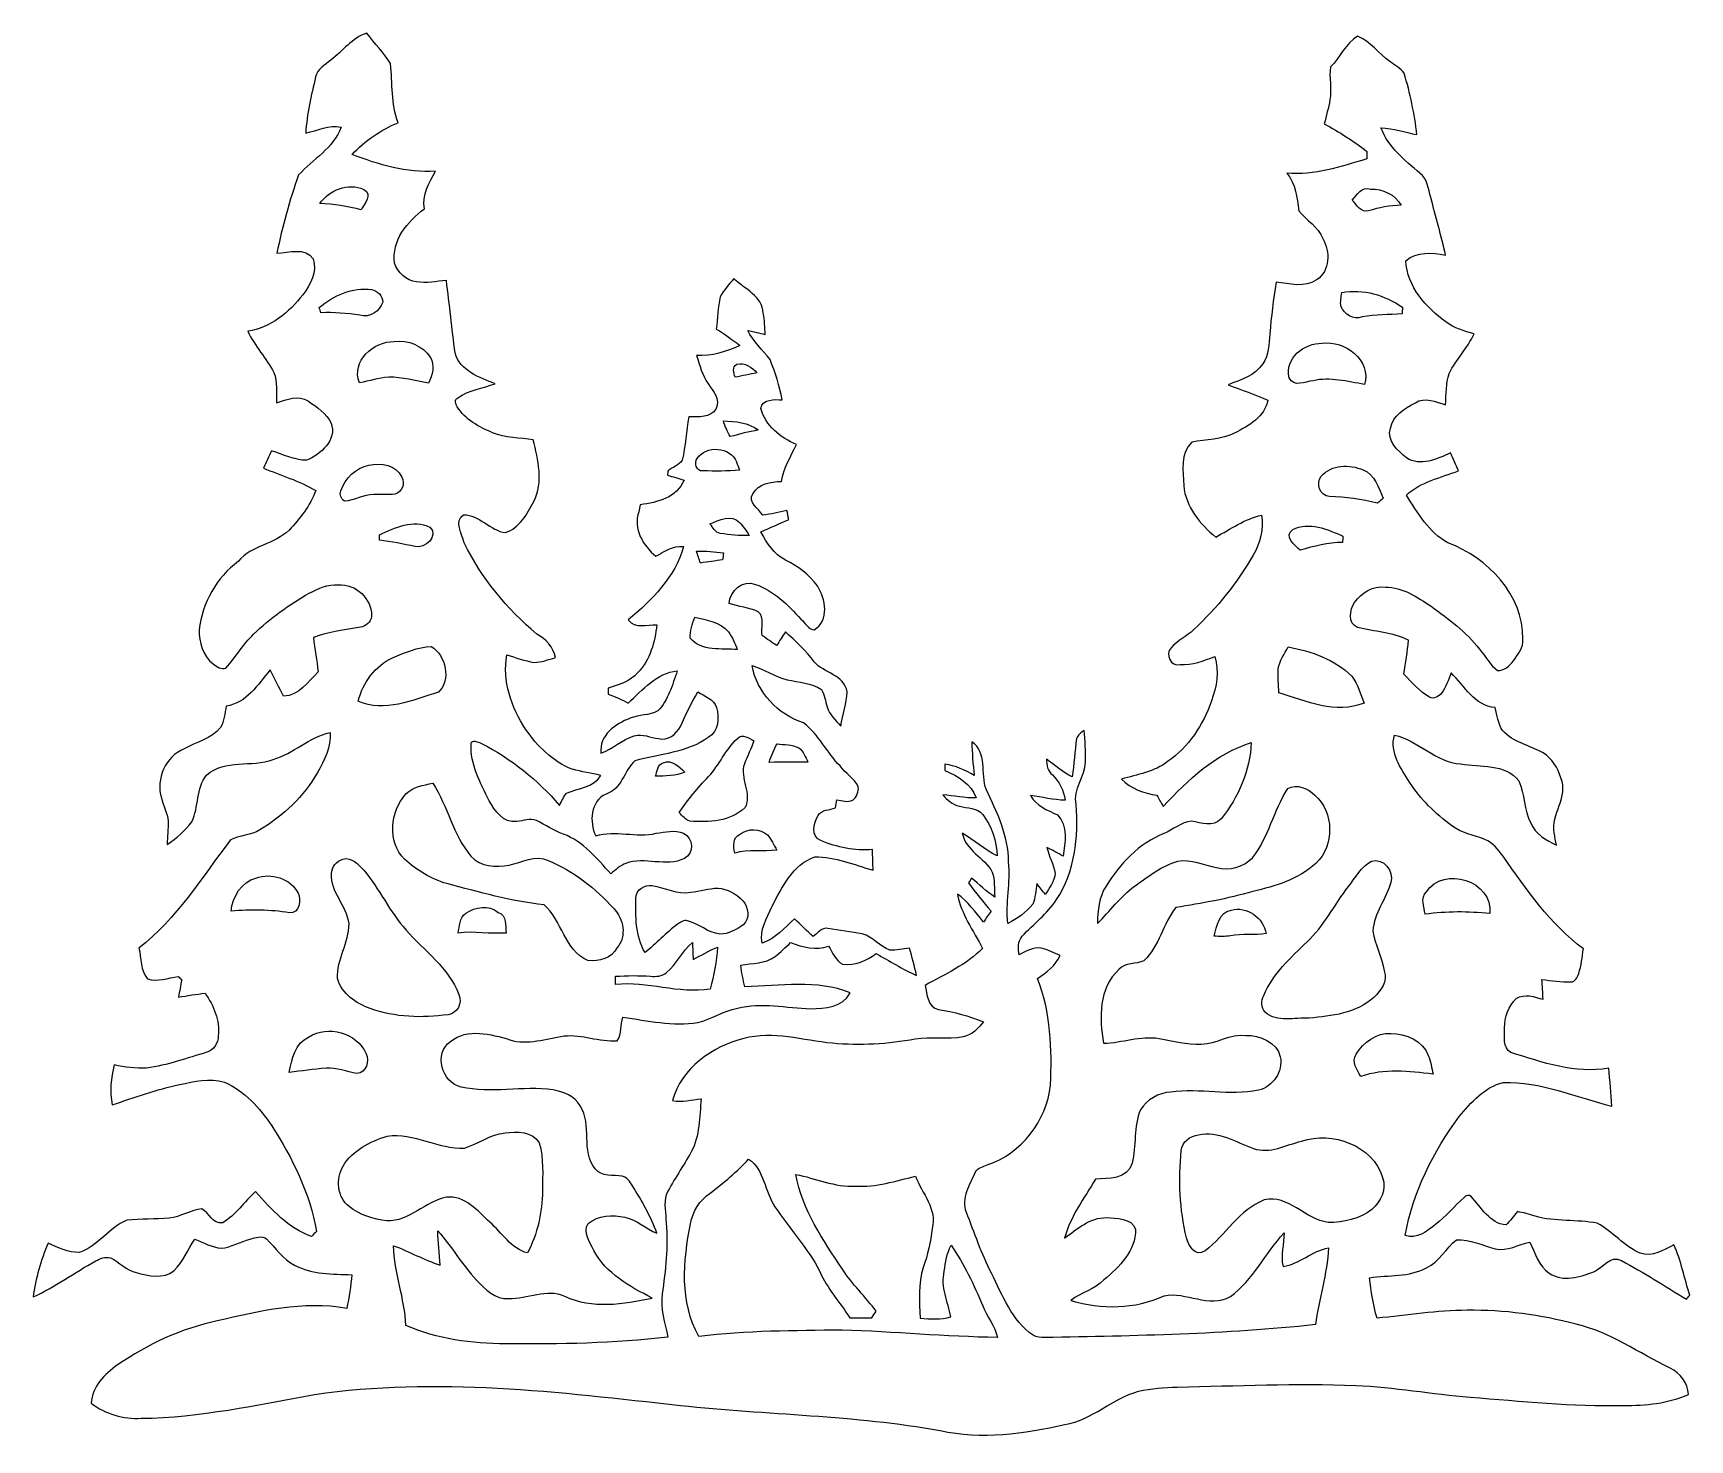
# Model space of a CAD drawing. Header units: centimetres. Extents: x -15.8 to 15.7, y -14.1 to 12.6.
import ezdxf

# ---------------------------------------------------------------- set-up
doc = ezdxf.new("R2010")
doc.units = ezdxf.units.CM
doc.header["$MEASUREMENT"] = 0
doc.layers.add('Layer 1', color=7, linetype='Continuous')

msp = doc.modelspace()

# ---------------------------------------------------------------- linework, layer by layer
at = {"layer": 'Layer 1', "color": 251}
for points, knots in [([(-10.11096, 12.05477), (-9.88342, 12.22587), (-9.70809, 12.47775), (-9.42658, 12.56736), (-9.42658, 12.56736), (-9.2837, 12.36945), (-9.10273, 12.19764), (-8.97537, 11.9888), (-8.97537, 11.9888), (-8.9341, 11.61415), (-8.9729, 11.22609), (-8.83426, 10.86767), (-8.83426, 10.86767), (-9.16093, 10.72903), (-9.46291, 10.52724), (-9.70527, 10.26689), (-9.70527, 10.26689), (-9.2008, 10.07039), (-8.66846, 9.91235), (-8.12059, 9.94869), (-8.12059, 9.94869), (-8.24583, 9.72926), (-8.38235, 9.49995), (-8.33226, 9.23431), (-8.33226, 9.23431), (-8.65858, 9.00077), (-8.95526, 8.63318), (-8.90094, 8.20702), (-8.90094, 8.20702), (-8.84379, 8.02534), (-8.6808, 7.86906), (-8.48466, 7.85213), (-8.48466, 7.85213), (-8.29592, 7.81156), (-8.10578, 7.8613), (-7.91704, 7.87471), (-7.91704, 7.87471), (-7.85671, 7.41751), (-7.81473, 6.95819), (-7.75194, 6.50169), (-7.75194, 6.50169), (-7.66374, 6.16409), (-7.2838, 6.03144), (-6.99029, 5.91785), (-6.99029, 5.91785), (-7.22665, 5.83071), (-7.48912, 5.7979), (-7.70008, 5.65256), (-7.70008, 5.65256), (-7.77064, 5.62116), (-7.73959, 5.53297), (-7.71208, 5.48076), (-7.71208, 5.48076), (-7.56109, 5.23804), (-7.29756, 5.09305), (-7.03933, 4.98828), (-7.03933, 4.98828), (-6.79591, 4.88456), (-6.52604, 4.89656), (-6.26886, 4.85458), (-6.26886, 4.85458), (-6.18278, 4.47428), (-6.06778, 4.05271), (-6.2611, 3.68653), (-6.2611, 3.68653), (-6.37716, 3.44876), (-6.53486, 3.18523), (-6.79591, 3.09316), (-6.79591, 3.09316), (-7.08448, 3.12632), (-7.29086, 3.43641), (-7.59178, 3.43359), (-7.59178, 3.43359), (-7.77628, 3.31858), (-7.61683, 3.05506), (-7.57873, 2.89948), (-7.57873, 2.89948), (-7.25311, 2.23449), (-6.76981, 1.645), (-6.2036, 1.16981), (-6.2036, 1.16981), (-6.02298, 1.07456), (-5.88892, 0.92463), (-5.85047, 0.72319), (-5.85047, 0.72319), (-5.98346, 0.68651), (-6.11611, 0.62971), (-6.25616, 0.63253), (-6.25616, 0.63253), (-6.43255, 0.65864), (-6.59836, 0.72531), (-6.76875, 0.77329), (-6.76875, 0.77329), (-6.86047, 0.27693), (-6.68267, -0.21943), (-6.41844, -0.63218), (-6.41844, -0.63218), (-6.19301, -0.95321), (-5.90233, -1.2513), (-5.52979, -1.39559), (-5.52979, -1.39559), (-5.35164, -1.44463), (-5.16714, -1.4672), (-4.98757, -1.51095), (-4.98757, -1.51095), (-5.12339, -1.74308), (-5.41338, -1.75189), (-5.63633, -1.84679), (-5.63633, -1.84679), (-5.69524, -1.91523), (-5.72735, -2.00307), (-5.77462, -2.07963), (-5.77462, -2.07963), (-6.18278, -1.5942), (-6.68937, -1.19486), (-7.25205, -0.90346), (-7.25205, -0.90346), (-7.31449, -0.88724), (-7.43691, -0.80821), (-7.44784, -0.91546), (-7.44784, -0.91546), (-7.4736, -1.30457), (-7.2644, -1.65312), (-7.106, -1.99319), (-7.106, -1.99319), (-6.99735, -2.18405), (-6.8386, -2.42394), (-6.58036, -2.38443), (-6.58036, -2.38443), (-6.45689, -2.38301), (-6.32989, -2.31069), (-6.20995, -2.36714), (-6.20995, -2.36714), (-6.03885, -2.45286), (-5.87798, -2.56152), (-5.69666, -2.62678), (-5.69666, -2.62678), (-5.31848, -2.76437), (-5.06307, -3.09245), (-4.79637, -3.37679), (-4.79637, -3.37679), (-4.70817, -3.30412), (-4.62386, -3.22086), (-4.51414, -3.1817), (-4.51414, -3.1817), (-4.15608, -3.04271), (-3.74932, -3.26319), (-3.40289, -3.08786), (-3.40289, -3.08786), (-3.21204, -2.99755), (-3.23286, -2.69346), (-3.41771, -2.60809), (-3.41771, -2.60809), (-3.58281, -2.54212), (-3.76767, -2.58233), (-3.937, -2.60914), (-3.937, -2.60914), (-4.31659, -2.70157), (-4.70782, -2.53894), (-5.08459, -2.65853), (-5.08459, -2.65853), (-5.21194, -2.39642), (-5.18054, -1.99954), (-4.88915, -1.86478), (-4.88915, -1.86478), (-4.58752, -1.77447), (-4.5526, -1.42134), (-4.34128, -1.23754), (-4.34128, -1.23754), (-3.87773, -1.09643), (-3.35139, -1.08938), (-2.94887, -0.78987), (-2.94887, -0.78987), (-2.75378, -0.6791), (-2.73544, -0.41628), (-2.79541, -0.22296), (-2.79541, -0.22296), (-2.8448, -0.06174), (-3.02084, -0.00635), (-3.1496, 0.07373), (-3.1496, 0.07373), (-3.27131, -0.13864), (-3.37185, -0.36195), (-3.47945, -0.58138), (-3.47945, -0.58138), (-3.55353, -0.73201), (-3.7144, -0.86501), (-3.89573, -0.80998), (-3.89573, -0.80998), (-4.04883, -0.80222), (-4.19841, -0.71085), (-4.35257, -0.76059), (-4.35257, -0.76059), (-4.58611, -0.82444), (-4.75933, -1.01036), (-4.98616, -1.09008), (-4.98616, -1.09008), (-5.02214, -0.74824), (-4.71276, -0.53375), (-4.43089, -0.42863), (-4.43089, -0.42863), (-4.26403, -0.35278), (-4.06788, -0.38029), (-3.90631, -0.28998), (-3.90631, -0.28998), (-3.70664, -0.08255), (-3.63149, 0.20779), (-3.53695, 0.47237), (-3.53695, 0.47237), (-3.92571, 0.42898), (-4.19876, 0.11007), (-4.46864, -0.14111), (-4.46864, -0.14111), (-4.58999, -0.07444), (-4.71734, -0.01976), (-4.84611, 0.03069), (-4.84611, 0.03069), (-4.84681, 0.06914), (-4.84717, 0.1076), (-4.84752, 0.14534), (-4.84752, 0.14534), (-4.64538, 0.20814), (-4.42736, 0.27164), (-4.28272, 0.43709), (-4.28272, 0.43709), (-4.05589, 0.68404), (-3.95499, 1.01706), (-3.92818, 1.34585), (-3.92818, 1.34585), (-4.11127, 1.35608), (-4.33776, 1.26294), (-4.46723, 1.43616), (-4.46723, 1.43616), (-4.02449, 1.81645), (-3.57188, 2.24719), (-3.4223, 2.83281), (-3.4223, 2.83281), (-3.61703, 2.84445), (-3.78495, 2.74214), (-3.9437, 2.64442), (-3.9437, 2.64442), (-4.18289, 2.84198), (-4.38291, 3.17253), (-4.2672, 3.48721), (-4.2672, 3.48721), (-4.25838, 3.53272), (-4.2485, 3.57752), (-4.23863, 3.62232), (-4.23863, 3.62232), (-3.91301, 3.66219), (-3.55, 3.75779), (-3.40995, 4.09081), (-3.40995, 4.09081), (-3.51437, 4.12186), (-3.61985, 4.15219), (-3.72428, 4.18253), (-3.72428, 4.18253), (-3.72075, 4.2037), (-3.7144, 4.24603), (-3.71087, 4.2672), (-3.71087, 4.2672), (-3.62585, 4.33458), (-3.50661, 4.37092), (-3.44593, 4.46476), (-3.44593, 4.46476), (-3.37679, 4.73534), (-3.36762, 5.01721), (-3.32034, 5.29202), (-3.32034, 5.29202), (-3.1429, 5.29449), (-2.89736, 5.25674), (-2.80211, 5.44901), (-2.80211, 5.44901), (-2.71427, 5.62187), (-2.86103, 5.77709), (-2.94605, 5.9115), (-2.94605, 5.9115), (-3.06564, 6.0706), (-3.11326, 6.26851), (-3.17112, 6.45548), (-3.17112, 6.45548), (-2.88431, 6.43149), (-2.60738, 6.5278), (-2.34985, 6.64281), (-2.34985, 6.64281), (-2.49449, 6.75287), (-2.64125, 6.86082), (-2.79753, 6.9536), (-2.79753, 6.9536), (-2.77001, 7.1568), (-2.76648, 7.36388), (-2.72556, 7.56497), (-2.72556, 7.56497), (-2.65748, 7.69232), (-2.55764, 7.80133), (-2.4638, 7.91069), (-2.4638, 7.91069), (-2.26236, 7.71243), (-1.91876, 7.58119), (-1.90747, 7.25664), (-1.90747, 7.25664), (-1.87748, 7.1247), (-1.87678, 6.98888), (-1.87008, 6.85412), (-1.87008, 6.85412), (-1.98085, 6.87846), (-2.09091, 6.90562), (-2.20204, 6.9275), (-2.20204, 6.9275), (-2.09479, 6.72042), (-1.92581, 6.55532), (-1.77871, 6.37716), (-1.77871, 6.37716), (-1.67675, 6.13163), (-1.59703, 5.87446), (-1.54552, 5.61269), (-1.54552, 5.61269), (-1.69086, 5.61728), (-1.91629, 5.63527), (-1.95368, 5.44865), (-1.95368, 5.44865), (-1.86902, 5.12374), (-1.5748, 4.88985), (-1.276, 4.76179), (-1.276, 4.76179), (-1.38853, 4.53602), (-1.52294, 4.31765), (-1.56351, 4.06365), (-1.56351, 4.06365), (-1.76636, 4.05977), (-1.99214, 4.02449), (-2.10326, 3.83046), (-2.10326, 3.83046), (-2.20274, 3.66748), (-1.99355, 3.54789), (-1.91699, 3.42371), (-1.91699, 3.42371), (-1.76213, 3.44346), (-1.60937, 3.47768), (-1.45768, 3.51543), (-1.45768, 3.51543), (-1.44639, 3.45793), (-1.4351, 3.39972), (-1.42381, 3.34151), (-1.42381, 3.34151), (-1.59879, 3.26214), (-1.77624, 3.1877), (-1.95192, 3.10938), (-1.95192, 3.10938), (-1.83656, 2.9016), (-1.7085, 2.67935), (-1.48555, 2.57387), (-1.48555, 2.57387), (-1.2506, 2.45886), (-1.03646, 2.29694), (-0.88053, 2.08492), (-0.88053, 2.08492), (-0.72425, 1.83092), (-0.64699, 1.43298), (-0.93945, 1.24742), (-0.93945, 1.24742), (-1.05692, 1.26048), (-1.11443, 1.38536), (-1.1938, 1.4538), (-1.1938, 1.4538), (-1.43545, 1.71944), (-1.70427, 1.99319), (-2.05211, 2.11102), (-2.05211, 2.11102), (-2.30258, 2.21227), (-2.53824, 1.9879), (-2.55623, 1.7459), (-2.55623, 1.7459), (-2.37173, 1.69333), (-2.17805, 1.66899), (-2.0006, 1.59385), (-2.0006, 1.59385), (-1.8736, 1.48378), (-1.95439, 1.28129), (-1.92476, 1.13877), (-1.92476, 1.13877), (-1.83621, 1.07562), (-1.7466, 1.01282), (-1.65418, 0.95497), (-1.65418, 0.95497), (-1.59773, 1.03964), (-1.54199, 1.12466), (-1.4859, 1.20932), (-1.4859, 1.20932), (-1.29328, 1.03152), (-1.09432, 0.85619), (-0.93874, 0.64311), (-0.93874, 0.64311), (-0.75988, 0.42616), (-0.36548, 0.39441), (-0.31679, 0.07655), (-0.31679, 0.07655), (-0.32032, -0.14429), (-0.40146, -0.35701), (-0.43356, -0.57538), (-0.43356, -0.57538), (-0.53693, -0.46849), (-0.65193, -0.35878), (-0.69286, -0.21202), (-0.69286, -0.21202), (-0.73201, -0.10372), (-0.74119, 0.01764), (-0.80504, 0.11606), (-0.80504, 0.11606), (-0.99413, 0.24836), (-1.23472, 0.25224), (-1.45062, 0.30339), (-1.45062, 0.30339), (-1.68804, 0.35489), (-1.88595, 0.50624), (-2.11878, 0.57044), (-2.11878, 0.57044), (-2.0253, 0.06244), (-1.62948, -0.3616), (-1.14053, -0.51611), (-1.14053, -0.51611), (-0.85584, -0.73448), (-0.69956, -1.07597), (-0.45085, -1.33244), (-0.45085, -1.33244), (-0.34537, -1.47108), (-0.18733, -1.56704), (-0.10513, -1.72297), (-0.10513, -1.72297), (-0.09278, -1.81681), (-0.13829, -1.91805), (-0.20567, -1.98296), (-0.20567, -1.98296), (-0.30339, -2.02988), (-0.41204, -1.98543), (-0.51259, -1.97379), (-0.51259, -1.97379), (-0.52141, -2.02494), (-0.52987, -2.07645), (-0.53799, -2.12831), (-0.53799, -2.12831), (-0.64276, -2.17382), (-0.80857, -2.15089), (-0.86501, -2.27506), (-0.86501, -2.27506), (-0.96379, -2.413), (-1.00083, -2.67194), (-0.81386, -2.7492), (-0.81386, -2.7492), (-0.50553, -2.87549), (-0.16969, -2.94746), (0.16475, -2.91853), (0.16475, -2.91853), (0.16933, -3.04941), (0.17639, -3.18029), (0.17498, -3.31153), (0.17498, -3.31153), (-0.18627, -3.20111), (-0.54575, -3.05788), (-0.92816, -3.05541), (-0.92816, -3.05541), (-1.34761, -3.20428), (-1.55222, -3.63643), (-1.74519, -4.00438), (-1.74519, -4.00438), (-1.82951, -4.22099), (-1.9879, -4.45029), (-1.92723, -4.69089), (-1.92723, -4.69089), (-1.67816, -4.61222), (-1.50354, -4.40055), (-1.31163, -4.23333), (-1.31163, -4.23333), (-1.19486, -4.34446), (-1.08373, -4.46158), (-0.96167, -4.56741), (-0.96167, -4.56741), (-0.87559, -4.50744), (-0.79834, -4.3875), (-0.6791, -4.41537), (-0.6791, -4.41537), (-0.46249, -4.44747), (-0.24518, -4.4771), (-0.02928, -4.51803), (-0.02928, -4.51803), (0.17004, -4.57235), (0.30198, -4.75474), (0.49318, -4.82459), (0.49318, -4.82459), (0.61842, -4.82917), (0.74189, -4.80801), (0.86466, -4.78578), (0.86466, -4.78578), (0.91828, -4.95688), (0.95885, -5.13045), (1.00083, -5.30542), (1.00083, -5.30542), (0.73519, -5.18619), (0.48754, -5.03308), (0.23495, -4.8895), (0.23495, -4.8895), (0.05221, -5.02179), (-0.16933, -5.12586), (-0.40076, -5.09411), (-0.40076, -5.09411), (-0.53446, -5.02461), (-0.59514, -4.87398), (-0.6664, -4.7498), (-0.6664, -4.7498), (-0.9084, -4.83482), (-1.15676, -4.77238), (-1.38712, -4.68348), (-1.38712, -4.68348), (-1.48519, -4.77202), (-1.57903, -4.86586), (-1.68381, -4.94736), (-1.68381, -4.94736), (-1.86866, -5.08741), (-2.11526, -5.07048), (-2.33186, -5.11316), (-2.33186, -5.11316), (-2.32022, -5.25216), (-2.28918, -5.38868), (-2.25319, -5.52344), (-2.25319, -5.52344), (-1.59279, -5.50333), (-0.88724, -5.37774), (-0.25788, -5.63598), (-0.25788, -5.63598), (-0.39617, -5.91044), (-0.73448, -5.93478), (-1.00542, -5.93654), (-1.00542, -5.93654), (-1.4672, -5.92561), (-1.94028, -5.80813), (-2.39713, -5.92596), (-2.39713, -5.92596), (-2.661, -5.97711), (-2.88819, -6.13269), (-3.14572, -6.20113), (-3.14572, -6.20113), (-3.62303, -6.26745), (-4.09998, -6.16938), (-4.57059, -6.09565), (-4.57059, -6.09565), (-4.61398, -6.24099), (-4.58752, -6.41562), (-4.67783, -6.54579), (-4.67783, -6.54579), (-5.01968, -6.56731), (-5.34388, -6.41703), (-5.68537, -6.45336), (-5.68537, -6.45336), (-6.02615, -6.49852), (-6.37258, -6.63893), (-6.71477, -6.52498), (-6.71477, -6.52498), (-7.07602, -6.41985), (-7.51452, -6.30026), (-7.83802, -6.55743), (-7.83802, -6.55743), (-8.1601, -6.77898), (-8.00629, -7.34554), (-7.63834, -7.42209), (-7.63834, -7.42209), (-7.06543, -7.55368), (-6.47136, -7.39563), (-5.89245, -7.47748), (-5.89245, -7.47748), (-5.69595, -7.50923), (-5.48146, -7.59636), (-5.37916, -7.77804), (-5.37916, -7.77804), (-5.14526, -8.13788), (-5.37104, -8.63847), (-5.09235, -8.97396), (-5.09235, -8.97396), (-4.97134, -9.13589), (-4.75439, -9.07909), (-4.58082, -9.11578), (-4.58082, -9.11578), (-4.48451, -9.12636), (-4.44006, -9.22514), (-4.38961, -9.29428), (-4.38961, -9.29428), (-4.20864, -9.58039), (-4.04142, -9.87919), (-3.92359, -10.19739), (-3.92359, -10.19739), (-4.1335, -10.11061), (-4.30424, -9.94269), (-4.52931, -9.89083), (-4.52931, -9.89083), (-4.76638, -9.84144), (-5.03343, -9.85555), (-5.23099, -10.00972), (-5.23099, -10.00972), (-5.33576, -10.1794), (-5.18971, -10.36708), (-5.12339, -10.52089), (-5.12339, -10.52089), (-4.88703, -10.96222), (-4.44218, -11.20669), (-4.01355, -11.42541), (-4.01355, -11.42541), (-4.55895, -11.54465), (-5.14668, -11.63214), (-5.67514, -11.3919), (-5.67514, -11.3919), (-6.01945, -11.22398), (-6.38069, -11.45046), (-6.73453, -11.43388), (-6.73453, -11.43388), (-6.99276, -11.45928), (-7.18326, -11.25432), (-7.3473, -11.0871), (-7.3473, -11.0871), (-7.61365, -10.79182), (-7.81967, -10.44787), (-8.08002, -10.14871), (-8.08002, -10.14871), (-8.07614, -10.36602), (-8.05004, -10.58192), (-8.0324, -10.79888), (-8.0324, -10.79888), (-8.33896, -10.70539), (-8.6173, -10.541), (-8.91822, -10.43199), (-8.91822, -10.43199), (-8.90658, -10.94599), (-8.7055, -11.43282), (-8.68751, -11.94647), (-8.68751, -11.94647), (-8.09131, -12.20611), (-7.43691, -12.29184), (-6.79133, -12.29466), (-6.79133, -12.29466), (-5.76509, -12.30348), (-4.73498, -12.28584), (-3.7151, -12.16625), (-3.7151, -12.16625), (-3.77119, -11.89672), (-3.86468, -11.62579), (-3.82446, -11.34745), (-3.82446, -11.34745), (-3.76096, -10.90189), (-3.7024, -10.45034), (-3.75073, -10.00019), (-3.75073, -10.00019), (-3.75073, -9.82027), (-3.80224, -9.6266), (-3.7398, -9.45197), (-3.7398, -9.45197), (-3.60292, -9.17504), (-3.4223, -8.92351), (-3.27307, -8.65399), (-3.27307, -8.65399), (-3.10938, -8.34566), (-3.11538, -7.98618), (-3.08575, -7.64716), (-3.08575, -7.64716), (-3.26461, -7.66692), (-3.4484, -7.71278), (-3.62832, -7.67927), (-3.62832, -7.67927), (-3.46534, -7.0672), (-2.87161, -6.6488), (-2.27824, -6.50452), (-2.27824, -6.50452), (-1.71944, -6.34929), (-1.15253, -6.54191), (-0.59373, -6.59236), (-0.59373, -6.59236), (-0.0695, -6.64245), (0.45826, -6.60964), (0.97578, -6.51581), (0.97578, -6.51581), (1.27741, -6.46324), (1.58644, -6.53097), (1.88771, -6.4703), (1.88771, -6.4703), (2.05352, -6.43537), (2.17311, -6.31155), (2.27224, -6.18349), (2.27224, -6.18349), (1.99531, -6.07766), (1.70991, -5.99475), (1.4164, -5.94995), (1.4164, -5.94995), (1.21003, -5.91502), (1.19662, -5.65326), (1.16593, -5.49416), (1.16593, -5.49416), (1.54023, -5.28179), (1.9498, -5.10575), (2.25354, -4.79284), (2.25354, -4.79284), (2.08033, -4.45805), (1.84644, -4.13879), (1.77588, -3.76167), (1.77588, -3.76167), (1.97344, -3.90419), (2.11702, -4.10457), (2.26801, -4.2926), (2.26801, -4.2926), (2.31846, -4.22487), (2.36855, -4.15678), (2.41723, -4.08799), (2.41723, -4.08799), (2.2666, -3.91372), (2.12196, -3.73451), (1.98579, -3.54894), (1.98579, -3.54894), (2.00025, -3.52672), (2.02988, -3.48227), (2.0447, -3.46004), (2.0447, -3.46004), (2.19322, -3.57893), (2.32551, -3.71863), (2.48849, -3.81917), (2.48849, -3.81917), (2.46451, -3.66289), (2.4959, -3.49603), (2.43699, -3.34645), (2.43699, -3.34645), (2.29341, -3.06564), (1.92758, -2.94005), (1.86866, -2.60738), (1.86866, -2.60738), (2.09232, -2.74532), (2.29341, -2.91959), (2.52871, -3.03953), (2.52871, -3.03953), (2.51954, -2.75872), (2.42852, -2.47968), (2.25813, -2.25531), (2.25813, -2.25531), (2.15053, -2.12125), (1.96462, -2.13501), (1.81363, -2.09479), (1.81363, -2.09479), (1.68522, -2.06446), (1.58009, -1.97803), (1.49648, -1.87995), (1.49648, -1.87995), (1.7085, -1.899), (1.91911, -1.94345), (2.13325, -1.93887), (2.13325, -1.93887), (2.03694, -1.67181), (1.78894, -1.52541), (1.54058, -1.41958), (1.54058, -1.41958), (1.53987, -1.38924), (1.53846, -1.32821), (1.53776, -1.29752), (1.53776, -1.29752), (1.73814, -1.32468), (1.91946, -1.41429), (2.09409, -1.51095), (2.09409, -1.51095), (2.07222, -1.29999), (2.0514, -1.08832), (2.0514, -0.87595), (2.0514, -0.87595), (2.34703, -1.06539), (2.21227, -1.48908), (2.32234, -1.77518), (2.32234, -1.77518), (2.52518, -2.21156), (2.74779, -2.65748), (2.74532, -3.15136), (2.74532, -3.15136), (2.79083, -3.54118), (2.68464, -3.9303), (2.73262, -4.31906), (2.73262, -4.31906), (2.91147, -4.22839), (3.08328, -4.11268), (3.20746, -3.95252), (3.20746, -3.95252), (3.25967, -3.83011), (3.2579, -3.69323), (3.28154, -3.56376), (3.28154, -3.56376), (3.33798, -3.63185), (3.3909, -3.70276), (3.44523, -3.77261), (3.44523, -3.77261), (3.51755, -3.6449), (3.61632, -3.52072), (3.63044, -3.37009), (3.63044, -3.37009), (3.60645, -3.19758), (3.50838, -3.04624), (3.47345, -2.8762), (3.47345, -2.8762), (3.57752, -2.92841), (3.67771, -2.98732), (3.77966, -3.04518), (3.77966, -3.04518), (3.82341, -2.79047), (3.87879, -2.46027), (3.67242, -2.26025), (3.67242, -2.26025), (3.4798, -2.17099), (3.27413, -2.08915), (3.15983, -1.89548), (3.15983, -1.89548), (3.38138, -1.91558), (3.59728, -1.98296), (3.82094, -1.98226), (3.82094, -1.98226), (3.79307, -1.79881), (3.71052, -1.63054), (3.57717, -1.50213), (3.57717, -1.50213), (3.48791, -1.42804), (3.46357, -1.3141), (3.46639, -1.20438), (3.46639, -1.20438), (3.62373, -1.32292), (3.77719, -1.44956), (3.95217, -1.54199), (3.95217, -1.54199), (3.99097, -1.29928), (4.00367, -1.05304), (4.03225, -0.80963), (4.03225, -0.80963), (4.06788, -0.74613), (4.1275, -0.70097), (4.17971, -0.65193), (4.17971, -0.65193), (4.20617, -0.85161), (4.20335, -1.05375), (4.20582, -1.25483), (4.20582, -1.25483), (4.2037, -1.53776), (3.96346, -1.77059), (4.02802, -2.06304), (4.02802, -2.06304), (4.07529, -2.68111), (4.00756, -3.34045), (3.65548, -3.86821), (3.65548, -3.86821), (3.48015, -4.13597), (3.22227, -4.32858), (3.00708, -4.56036), (3.00708, -4.56036), (2.91677, -4.65561), (2.92911, -4.79637), (2.94569, -4.91631), (2.94569, -4.91631), (3.07552, -4.84787), (3.21134, -4.7692), (3.36585, -4.78684), (3.36585, -4.78684), (3.48932, -4.82), (3.60539, -4.87715), (3.72286, -4.92795), (3.72286, -4.92795), (3.64173, -5.12304), (3.46675, -5.24898), (3.29636, -5.36152), (3.29636, -5.36152), (3.54647, -6.00428), (3.57576, -6.70842), (3.54083, -7.39034), (3.54083, -7.39034), (3.46675, -8.06309), (2.98873, -8.68856), (2.34033, -8.89882), (2.34033, -8.89882), (2.26342, -8.93374), (2.16747, -8.9535), (2.11949, -9.0297), (2.11949, -9.0297), (2.01612, -9.26606), (1.84679, -9.53029), (1.94592, -9.79946), (1.94592, -9.79946), (2.10009, -10.1854), (2.23026, -10.58157), (2.4197, -10.95234), (2.4197, -10.95234), (2.63349, -11.37391), (2.80741, -11.84945), (3.21169, -12.13132), (3.21169, -12.13132), (3.27978, -12.16801), (3.35915, -12.17083), (3.435, -12.17295), (3.435, -12.17295), (5.14667, -12.14508), (6.86223, -12.11333), (8.5658, -11.92989), (8.5658, -11.92989), (8.63177, -11.44058), (8.79263, -10.9668), (8.81662, -10.4715), (8.81662, -10.4715), (8.50371, -10.52795), (8.26841, -10.78371), (7.95302, -10.82357), (7.95302, -10.82357), (7.89975, -10.61473), (7.97172, -10.39883), (7.97278, -10.18857), (7.97278, -10.18857), (7.61718, -10.57804), (7.3847, -11.07899), (6.95431, -11.3986), (6.95431, -11.3986), (6.54438, -11.62156), (6.11752, -11.29736), (5.69701, -11.38026), (5.69701, -11.38026), (5.15056, -11.63884), (4.50286, -11.64449), (3.9303, -11.46986), (3.9303, -11.46986), (4.12327, -11.31464), (4.37974, -11.26384), (4.55542, -11.0811), (4.55542, -11.0811), (4.8447, -10.83874), (5.16255, -10.52548), (5.15549, -10.11908), (5.15549, -10.11908), (5.07718, -9.90071), (4.79072, -9.91799), (4.60199, -9.89859), (4.60199, -9.89859), (4.29189, -9.89753), (4.04636, -10.11379), (3.81, -10.28665), (3.81, -10.28665), (3.91795, -9.87742), (4.18324, -9.53347), (4.39244, -9.17222), (4.39244, -9.17222), (4.64079, -9.1507), (5.00168, -9.18139), (5.08811, -8.86601), (5.08811, -8.86601), (5.17666, -8.53722), (5.10928, -8.1728), (5.24722, -7.85495), (5.24722, -7.85495), (5.36646, -7.65492), (5.5947, -7.53569), (5.82401, -7.51805), (5.82401, -7.51805), (6.3754, -7.43973), (6.93808, -7.59636), (7.48559, -7.48453), (7.48559, -7.48453), (7.7657, -7.41504), (7.95443, -7.1307), (7.90116, -6.84812), (7.90116, -6.84812), (7.83096, -6.56837), (7.51311, -6.43819), (7.24852, -6.44243), (7.24852, -6.44243), (6.94902, -6.39621), (6.69713, -6.61317), (6.40151, -6.60682), (6.40151, -6.60682), (6.12846, -6.62587), (5.86775, -6.54297), (5.60211, -6.50099), (5.60211, -6.50099), (5.24545, -6.44384), (4.90255, -6.58178), (4.54907, -6.59271), (4.54907, -6.59271), (4.46264, -6.11611), (4.45135, -5.54743), (4.84011, -5.19218), (4.84011, -5.19218), (4.96182, -5.05389), (5.16149, -5.10152), (5.31283, -5.02638), (5.31283, -5.02638), (5.61164, -4.75333), (5.6702, -4.32188), (5.91961, -4.01849), (5.91961, -4.01849), (6.4068, -3.93629), (6.90174, -3.85551), (7.37905, -3.71122), (7.37905, -3.71122), (7.80874, -3.61738), (8.24406, -3.48015), (8.57744, -3.17994), (8.57744, -3.17994), (8.93022, -2.84233), (8.9221, -2.21051), (8.55768, -1.88454), (8.55768, -1.88454), (8.42645, -1.7653), (8.21267, -1.65664), (8.04439, -1.76283), (8.04439, -1.76283), (7.77099, -2.17346), (7.68421, -2.68393), (7.37588, -3.0734), (7.37588, -3.0734), (7.20231, -3.25014), (6.92997, -3.3274), (6.68937, -3.26108), (6.68937, -3.26108), (6.45019, -3.21063), (6.20607, -3.09633), (5.9563, -3.13584), (5.9563, -3.13584), (5.64832, -3.22792), (5.39256, -3.43253), (5.13468, -3.61562), (5.13468, -3.61562), (4.86269, -3.81071), (4.67113, -4.09081), (4.43054, -4.31941), (4.43054, -4.31941), (4.44394, -4.07846), (4.4577, -3.81741), (4.59564, -3.61033), (4.59564, -3.61033), (4.85987, -3.18876), (5.22146, -2.80247), (5.69066, -2.61373), (5.69066, -2.61373), (5.86916, -2.54776), (6.02086, -2.39607), (6.21594, -2.38054), (6.21594, -2.38054), (6.40151, -2.41194), (6.62728, -2.49802), (6.77898, -2.33398), (6.77898, -2.33398), (7.10847, -1.92687), (7.32649, -1.41605), (7.35083, -0.88865), (7.35083, -0.88865), (6.6802, -1.09573), (6.14927, -1.59597), (5.68078, -2.09903), (5.68078, -2.09903), (5.63633, -2.03094), (5.59929, -1.95933), (5.56119, -1.88842), (5.56119, -1.88842), (5.31319, -1.8542), (5.06695, -1.76354), (4.88809, -1.58327), (4.88809, -1.58327), (5.18654, -1.49225), (5.51321, -1.44992), (5.76333, -1.24672), (5.76333, -1.24672), (6.16656, -0.98002), (6.43502, -0.54857), (6.59412, -0.09984), (6.59412, -0.09984), (6.69607, 0.16581), (6.74088, 0.4632), (6.6615, 0.74083), (6.6615, 0.74083), (6.4449, 0.67557), (6.23182, 0.56444), (5.99863, 0.59373), (5.99863, 0.59373), (5.81378, 0.53799), (5.71676, 0.79446), (5.82789, 0.90911), (5.82789, 0.90911), (5.95136, 1.04704), (6.12634, 1.12642), (6.26075, 1.25377), (6.26075, 1.25377), (6.70278, 1.66688), (7.08554, 2.14454), (7.38787, 2.66876), (7.38787, 2.66876), (7.52722, 2.89525), (7.58049, 3.16442), (7.54486, 3.42724), (7.54486, 3.42724), (7.23018, 3.34716), (6.95537, 3.16724), (6.67738, 3.00743), (6.67738, 3.00743), (6.37716, 3.25543), (6.10694, 3.58211), (6.06778, 3.98427), (6.06778, 3.98427), (6.05931, 4.24991), (5.99652, 4.6101), (6.22371, 4.80977), (6.22371, 4.80977), (6.49676, 4.86657), (6.78674, 4.85175), (7.04321, 4.9851), (7.04321, 4.9851), (7.30321, 5.12128), (7.60871, 5.29202), (7.66727, 5.60811), (7.66727, 5.60811), (7.41856, 5.71183), (7.16315, 5.79861), (6.91268, 5.89668), (6.91268, 5.89668), (7.14904, 5.99264), (7.42562, 6.0639), (7.56744, 6.29673), (7.56744, 6.29673), (7.69691, 6.45513), (7.67397, 6.67314), (7.70361, 6.86259), (7.70361, 6.86259), (7.72513, 7.19102), (7.7724, 7.51699), (7.82002, 7.84225), (7.82002, 7.84225), (8.07367, 7.81897), (8.36189, 7.7276), (8.59014, 7.8867), (8.59014, 7.8867), (8.84484, 8.06309), (8.85155, 8.42186), (8.70797, 8.66951), (8.70797, 8.66951), (8.62295, 8.8967), (8.39541, 9.01453), (8.25324, 9.19621), (8.25324, 9.19621), (8.21725, 9.44845), (8.19185, 9.70527), (8.02464, 9.91376), (8.02464, 9.91376), (8.54604, 9.85943), (9.04699, 10.03794), (9.53946, 10.18152), (9.53946, 10.18152), (9.54123, 10.22809), (9.54299, 10.27465), (9.54511, 10.32122), (9.54511, 10.32122), (9.29287, 10.52336), (9.01841, 10.69411), (8.73478, 10.84756), (8.73478, 10.84756), (8.77323, 10.99855), (8.81345, 11.14919), (8.84308, 11.30194), (8.84308, 11.30194), (8.88047, 11.50973), (8.8198, 11.72281), (8.85437, 11.93024), (8.85437, 11.93024), (9.04099, 12.10451), (9.14082, 12.37897), (9.36731, 12.50774), (9.36731, 12.50774), (9.61531, 12.41425), (9.7663, 12.17542), (9.98044, 12.03007), (9.98044, 12.03007), (10.06404, 11.9507), (10.18716, 11.90872), (10.24714, 11.80677), (10.24714, 11.80677), (10.36849, 11.42894), (10.44257, 11.03559), (10.49302, 10.64189), (10.49302, 10.64189), (10.26513, 10.68811), (10.04217, 10.76113), (9.80899, 10.77242), (9.80899, 10.77242), (9.94692, 10.40624), (10.25948, 10.15647), (10.54806, 9.91129), (10.54806, 9.91129), (10.70081, 9.80581), (10.70222, 9.60896), (10.75902, 9.44915), (10.75902, 9.44915), (10.84298, 9.08262), (10.95834, 8.72349), (11.03418, 8.35484), (11.03418, 8.35484), (10.77419, 8.40528), (10.49796, 8.43315), (10.27889, 8.25006), (10.27889, 8.25006), (10.31205, 7.75935), (10.65953, 7.36282), (11.04265, 7.08907), (11.04265, 7.08907), (11.19822, 6.96842), (11.3919, 6.9148), (11.57817, 6.86188), (11.57817, 6.86188), (11.44799, 6.59553), (11.23668, 6.37822), (11.10439, 6.11329), (11.10439, 6.11329), (11.03806, 5.92243), (11.05112, 5.71817), (11.03454, 5.51956), (11.03454, 5.51956), (10.85356, 5.57283), (10.63942, 5.6709), (10.46304, 5.55801), (10.46304, 5.55801), (10.2676, 5.44795), (10.03441, 5.31495), (9.98855, 5.074), (9.98855, 5.074), (9.91764, 4.82988), (10.13142, 4.64961), (10.29406, 4.51062), (10.29406, 4.51062), (10.55652, 4.34516), (10.87684, 4.48416), (11.12908, 4.60657), (11.12908, 4.60657), (11.18164, 4.49439), (11.23244, 4.38079), (11.27972, 4.26579), (11.27972, 4.26579), (10.94387, 4.13526), (10.56569, 4.05694), (10.29264, 3.80647), (10.29264, 3.80647), (10.50784, 3.46992), (10.71562, 3.09104), (11.08146, 2.89807), (11.08146, 2.89807), (11.83393, 2.62008), (12.51197, 1.91664), (12.5028, 1.0735), (12.5028, 1.0735), (12.51761, 0.91369), (12.40367, 0.78423), (12.32253, 0.65969), (12.32253, 0.65969), (12.25303, 0.56021), (12.14473, 0.47484), (12.01808, 0.47554), (12.01808, 0.47554), (11.87944, 0.58843), (11.79195, 0.74965), (11.67694, 0.88406), (11.67694, 0.88406), (11.43106, 1.21391), (11.08922, 1.45274), (10.7636, 1.69651), (10.7636, 1.69651), (10.50043, 1.86549), (10.22209, 2.06446), (9.89401, 2.05811), (9.89401, 2.05811), (9.65835, 2.09656), (9.44316, 1.94733), (9.30804, 1.76953), (9.30804, 1.76953), (9.21879, 1.62736), (9.17681, 1.36843), (9.3659, 1.29187), (9.3659, 1.29187), (9.68869, 1.21356), (10.03088, 1.20297), (10.33498, 1.05375), (10.33498, 1.05375), (10.31346, 0.83785), (10.27747, 0.62371), (10.24572, 0.40852), (10.24572, 0.40852), (10.39601, 0.25224), (10.54171, 0.08114), (10.73079, -0.02999), (10.73079, -0.02999), (10.81264, -0.07938), (10.90189, -0.00847), (10.95975, 0.04657), (10.95975, 0.04657), (11.043, 0.16192), (11.08781, 0.29951), (11.13966, 0.43074), (11.13966, 0.43074), (11.40248, 0.19262), (11.57711, -0.19897), (11.97822, -0.22331), (11.97822, -0.22331), (12.01173, -0.36971), (12.02902, -0.53023), (12.11509, -0.65864), (12.11509, -0.65864), (12.31759, -0.89076), (12.63156, -0.93663), (12.88556, -1.08656), (12.88556, -1.08656), (13.05701, -1.18992), (13.16884, -1.36984), (13.22211, -1.55963), (13.22211, -1.55963), (13.37275, -1.91453), (13.03232, -2.24684), (13.09723, -2.60279), (13.09723, -2.60279), (13.10957, -2.68041), (13.12404, -2.75766), (13.13674, -2.83563), (13.13674, -2.83563), (12.94306, -2.7432), (12.73634, -2.62255), (12.65061, -2.41618), (12.65061, -2.41618), (12.5155, -2.16853), (12.54337, -1.86761), (12.42342, -1.61643), (12.42342, -1.61643), (12.16272, -1.27459), (11.69211, -1.36137), (11.32099, -1.29505), (11.32099, -1.29505), (10.84651, -1.26012), (10.51701, -0.85019), (10.06581, -0.74683), (10.06581, -0.74683), (9.97303, -1.07915), (10.18505, -1.3776), (10.35297, -1.64112), (10.35297, -1.64112), (10.56181, -1.96568), (10.84086, -2.24084), (11.15377, -2.46521), (11.15377, -2.46521), (11.33616, -2.60668), (11.57252, -2.64231), (11.78242, -2.72803), (11.78242, -2.72803), (11.93236, -2.78412), (12.03607, -2.91818), (12.12497, -3.04588), (12.12497, -3.04588), (12.573, -3.67665), (13.01856, -4.33423), (13.64968, -4.79954), (13.64968, -4.79954), (13.62992, -4.95829), (13.60981, -5.11881), (13.56148, -5.27191), (13.56148, -5.27191), (13.53714, -5.34176), (13.49657, -5.42784), (13.41049, -5.42854), (13.41049, -5.42854), (13.22634, -5.43172), (13.04431, -5.40244), (12.86263, -5.38551), (12.86263, -5.38551), (12.86969, -5.50862), (12.88097, -5.63421), (12.88521, -5.75839), (12.88521, -5.75839), (12.72222, -5.71182), (12.53525, -5.64339), (12.37544, -5.74287), (12.37544, -5.74287), (12.23257, -5.88716), (12.15214, -6.09424), (12.15425, -6.29814), (12.15425, -6.29814), (12.15566, -6.45195), (12.11509, -6.6742), (12.27455, -6.76981), (12.27455, -6.76981), (12.87462, -6.95325), (13.49375, -7.18009), (14.13122, -7.06402), (14.13122, -7.06402), (14.1538, -7.30356), (14.17461, -7.5438), (14.18837, -7.78475), (14.18837, -7.78475), (13.50892, -7.61718), (12.84287, -7.3152), (12.12991, -7.3346), (12.12991, -7.3346), (11.7796, -7.42033), (11.5189, -7.71419), (11.29453, -7.97913), (11.29453, -7.97913), (10.80452, -8.65046), (10.41365, -9.41564), (10.27007, -10.24079), (10.27007, -10.24079), (10.48702, -10.31663), (10.68176, -10.15612), (10.84368, -10.03124), (10.84368, -10.03124), (11.04336, -9.87989), (11.19928, -9.68093), (11.3852, -9.51477), (11.3852, -9.51477), (11.41942, -9.47808), (11.48362, -9.45515), (11.52102, -9.50136), (11.52102, -9.50136), (11.71011, -9.70174), (11.87591, -10.00936), (12.18177, -10.039), (12.18177, -10.039), (12.25621, -9.95715), (12.32817, -9.87284), (12.39732, -9.78641), (12.39732, -9.78641), (12.51091, -9.80405), (12.62345, -9.8365), (12.73351, -9.87143), (12.73351, -9.87143), (13.11698, -9.98573), (13.52479, -9.92999), (13.91356, -10.00689), (13.91356, -10.00689), (14.20601, -10.15788), (14.41662, -10.44328), (14.72389, -10.57169), (14.72389, -10.57169), (14.95884, -10.65918), (15.1705, -10.51701), (15.36735, -10.41259), (15.36735, -10.41259), (15.50352, -10.72092), (15.56561, -11.05253), (15.66933, -11.37144), (15.66933, -11.37144), (15.64675, -11.39578), (15.62488, -11.42012), (15.60336, -11.44482), (15.60336, -11.44482), (15.19308, -11.20105), (14.79444, -10.93541), (14.37181, -10.71386), (14.37181, -10.71386), (14.15274, -10.60768), (14.02962, -10.84404), (13.85817, -10.92094), (13.85817, -10.92094), (13.59359, -11.02572), (13.25562, -11.1319), (13.00162, -10.95163), (13.00162, -10.95163), (12.79772, -10.82146), (12.73881, -10.57099), (12.6365, -10.36814), (12.6365, -10.36814), (12.4139, -10.40342), (12.20858, -10.5477), (11.97645, -10.4902), (11.97645, -10.4902), (11.73339, -10.42635), (11.49879, -10.30852), (11.24197, -10.3184), (11.24197, -10.3184), (11.03842, -10.48244), (10.92059, -10.74067), (10.67259, -10.85039), (10.67259, -10.85039), (10.34239, -11.03312), (9.95433, -10.98374), (9.5952, -11.04018), (9.5952, -11.04018), (9.62201, -11.29806), (9.66364, -11.55559), (9.7349, -11.80536), (9.7349, -11.80536), (10.30605, -11.75738), (10.87261, -11.65401), (11.44764, -11.65789), (11.44764, -11.65789), (12.14296, -11.64731), (12.83758, -11.74327), (13.50962, -11.92036), (13.50962, -11.92036), (14.15803, -12.06853), (14.70307, -12.47034), (15.29397, -12.75433), (15.29397, -12.75433), (15.49047, -12.84922), (15.63088, -13.03338), (15.64358, -13.25316), (15.64358, -13.25316), (15.25693, -13.42319), (14.82972, -13.46588), (14.41132, -13.46165), (14.41132, -13.46165), (13.43872, -13.48246), (12.46964, -13.38509), (11.50197, -13.30254), (11.50197, -13.30254), (10.77595, -13.24751), (10.05805, -13.1124), (9.33027, -13.081), (9.33027, -13.081), (8.20173, -13.04149), (7.07319, -13.08947), (5.94501, -13.11346), (5.94501, -13.11346), (5.69912, -13.12404), (5.45218, -13.13921), (5.21159, -13.19071), (5.21159, -13.19071), (4.71346, -13.32971), (4.33458, -13.73752), (3.81494, -13.82254), (3.81494, -13.82254), (3.04377, -13.99469), (2.23061, -14.11499), (1.44956, -13.93719), (1.44956, -13.93719), (-0.17709, -13.64509), (-1.83691, -13.64015), (-3.47663, -13.46129), (-3.47663, -13.46129), (-5.77815, -13.20659), (-8.11107, -12.91484), (-10.42, -13.25421), (-10.42, -13.25421), (-11.50655, -13.45494), (-12.59628, -13.68884), (-13.70542, -13.70647), (-13.70542, -13.70647), (-14.04444, -13.72623), (-14.38346, -13.62251), (-14.65615, -13.42002), (-14.65615, -13.42002), (-14.63534, -13.10181), (-14.40215, -12.86439), (-14.1538, -12.6933), (-14.1538, -12.6933), (-13.58477, -12.29889), (-12.94412, -12.00362), (-12.26503, -11.85968), (-12.26503, -11.85968), (-11.46387, -11.67271), (-10.63308, -11.47374), (-9.80863, -11.62226), (-9.80863, -11.62226), (-9.75995, -11.4113), (-9.73032, -11.19646), (-9.7088, -10.98162), (-9.7088, -10.98162), (-10.07569, -10.97386), (-10.46268, -10.97597), (-10.795, -10.79959), (-10.795, -10.79959), (-11.01901, -10.69164), (-11.15624, -10.47291), (-11.3284, -10.30393), (-11.3284, -10.30393), (-11.41695, -10.2295), (-11.53971, -10.281), (-11.63602, -10.30746), (-11.63602, -10.30746), (-11.82546, -10.34838), (-11.99409, -10.46339), (-12.18847, -10.48138), (-12.18847, -10.48138), (-12.36557, -10.4648), (-12.52396, -10.37237), (-12.68765, -10.30958), (-12.68765, -10.30958), (-12.82559, -10.5029), (-12.90602, -10.74173), (-13.08312, -10.90542), (-13.08312, -10.90542), (-13.28314, -11.07193), (-13.57066, -11.00314), (-13.79855, -10.94246), (-13.79855, -10.94246), (-13.9894, -10.90295), (-14.11746, -10.73997), (-14.29068, -10.66377), (-14.29068, -10.66377), (-14.39016, -10.63731), (-14.48435, -10.67541), (-14.56937, -10.71986), (-14.56937, -10.71986), (-14.96871, -10.9407), (-15.34054, -11.21304), (-15.75576, -11.40495), (-15.75576, -11.40495), (-15.70461, -11.05323), (-15.61077, -10.70928), (-15.47072, -10.3826), (-15.47072, -10.3826), (-15.28374, -10.47115), (-15.08936, -10.56605), (-14.87664, -10.55934), (-14.87664, -10.55934), (-14.52316, -10.43869), (-14.32207, -10.08909), (-13.97953, -9.9508), (-13.97953, -9.9508), (-13.71177, -9.92223), (-13.44154, -9.93387), (-13.17343, -9.90847), (-13.17343, -9.90847), (-12.95718, -9.88766), (-12.76809, -9.75572), (-12.55289, -9.73314), (-12.55289, -9.73314), (-12.40896, -9.81075), (-12.35569, -10.02736), (-12.15884, -9.99984), (-12.15884, -9.99984), (-11.91189, -9.84568), (-11.74962, -9.59908), (-11.53866, -9.40506), (-11.53866, -9.40506), (-11.23844, -9.74513), (-10.9153, -10.1025), (-10.47644, -10.25807), (-10.47644, -10.25807), (-10.44504, -10.22562), (-10.41365, -10.19351), (-10.3819, -10.16212), (-10.3819, -10.16212), (-10.50396, -9.43998), (-10.83557, -8.77006), (-11.23033, -8.16046), (-11.23033, -8.16046), (-11.45963, -7.81967), (-11.74221, -7.49512), (-12.12885, -7.33037), (-12.12885, -7.33037), (-12.4079, -7.23865), (-12.70071, -7.32014), (-12.97764, -7.37553), (-12.97764, -7.37553), (-13.41367, -7.46725), (-13.83348, -7.61894), (-14.25504, -7.76005), (-14.25504, -7.76005), (-14.3069, -7.51064), (-14.27868, -7.24958), (-14.22012, -7.0037), (-14.22012, -7.0037), (-14.01798, -7.04462), (-13.81125, -7.07214), (-13.60452, -7.06402), (-13.60452, -7.06402), (-13.21153, -7.01005), (-12.83758, -6.87423), (-12.4587, -6.7624), (-12.4587, -6.7624), (-12.32817, -6.7243), (-12.23998, -6.58742), (-12.24315, -6.45266), (-12.24315, -6.45266), (-12.21034, -6.1595), (-12.32853, -5.87693), (-12.49539, -5.64303), (-12.49539, -5.64303), (-12.66331, -5.66067), (-12.82947, -5.68925), (-12.99598, -5.71747), (-12.99598, -5.71747), (-12.98011, -5.60634), (-12.95859, -5.49628), (-12.93671, -5.38621), (-12.93671, -5.38621), (-12.95894, -5.3654), (-12.98116, -5.34494), (-13.00374, -5.32483), (-13.00374, -5.32483), (-13.19565, -5.35199), (-13.39744, -5.43807), (-13.58759, -5.36857), (-13.58759, -5.36857), (-13.72658, -5.21229), (-13.70154, -4.9784), (-13.74987, -4.78649), (-13.74987, -4.78649), (-13.03338, -4.23192), (-12.55571, -3.44593), (-12.01279, -2.73614), (-12.01279, -2.73614), (-11.83887, -2.64689), (-11.62614, -2.6476), (-11.45505, -2.5467), (-11.45505, -2.5467), (-11.01584, -2.27295), (-10.61226, -1.91523), (-10.36108, -1.45697), (-10.36108, -1.45697), (-10.23585, -1.22379), (-10.10038, -0.97367), (-10.12119, -0.69956), (-10.12119, -0.69956), (-10.51842, -0.78846), (-10.81723, -1.09326), (-11.20281, -1.21109), (-11.20281, -1.21109), (-11.61203, -1.35925), (-12.1158, -1.20086), (-12.46576, -1.50424), (-12.46576, -1.50424), (-12.67143, -1.75331), (-12.6044, -2.11067), (-12.74798, -2.38936), (-12.74798, -2.38936), (-12.86933, -2.5654), (-13.03655, -2.70404), (-13.21294, -2.82293), (-13.21294, -2.82293), (-13.21188, -2.67582), (-13.19424, -2.52871), (-13.19424, -2.38196), (-13.19424, -2.38196), (-13.20518, -2.22638), (-13.29267, -2.09021), (-13.3223, -1.93922), (-13.3223, -1.93922), (-13.43413, -1.57868), (-13.24293, -1.15288), (-12.89297, -1.00824), (-12.89297, -1.00824), (-12.66261, -0.87348), (-12.3758, -0.82303), (-12.20329, -0.60396), (-12.20329, -0.60396), (-12.12533, -0.48401), (-12.12497, -0.33443), (-12.09287, -0.19861), (-12.09287, -0.19861), (-11.70446, -0.14005), (-11.49138, 0.21237), (-11.25996, 0.48895), (-11.25996, 0.48895), (-11.17635, 0.32209), (-11.09204, 0.15558), (-11.0049, -0.00953), (-11.0049, -0.00953), (-10.7061, 0), (-10.54312, 0.2667), (-10.35085, 0.45191), (-10.35085, 0.45191), (-10.37378, 0.66957), (-10.41118, 0.88512), (-10.4394, 1.10173), (-10.4394, 1.10173), (-10.15259, 1.21285), (-9.84744, 1.24989), (-9.54652, 1.30034), (-9.54652, 1.30034), (-9.44316, 1.31551), (-9.35073, 1.397), (-9.33768, 1.50319), (-9.33768, 1.50319), (-9.32215, 1.83198), (-9.63895, 2.13254), (-9.96562, 2.1022), (-9.96562, 2.1022), (-10.16353, 2.11843), (-10.34627, 2.03129), (-10.51807, 1.94557), (-10.51807, 1.94557), (-10.89625, 1.72579), (-11.2582, 1.47108), (-11.57323, 1.16664), (-11.57323, 1.16664), (-11.77572, 0.97578), (-11.91542, 0.73096), (-12.09922, 0.52458), (-12.09922, 0.52458), (-12.18741, 0.48966), (-12.27561, 0.55139), (-12.34299, 0.6029), (-12.34299, 0.6029), (-12.53808, 0.75353), (-12.61322, 1.01353), (-12.60722, 1.2513), (-12.60722, 1.2513), (-12.54513, 1.76107), (-12.27667, 2.24226), (-11.86321, 2.54988), (-11.86321, 2.54988), (-11.61062, 2.85574), (-11.17459, 2.86702), (-10.90189, 3.14078), (-10.90189, 3.14078), (-10.69446, 3.35986), (-10.50114, 3.60433), (-10.39636, 3.89079), (-10.39636, 3.89079), (-10.70751, 4.07705), (-11.0557, 4.18112), (-11.38873, 4.31835), (-11.38873, 4.31835), (-11.33828, 4.42842), (-11.28571, 4.53813), (-11.2335, 4.64714), (-11.2335, 4.64714), (-11.01654, 4.57376), (-10.80417, 4.46617), (-10.57063, 4.46476), (-10.57063, 4.46476), (-10.30534, 4.57094), (-9.98502, 4.85422), (-10.10461, 5.16961), (-10.10461, 5.16961), (-10.19351, 5.35446), (-10.37131, 5.47617), (-10.53571, 5.588), (-10.53571, 5.588), (-10.72198, 5.70512), (-10.94952, 5.62292), (-11.1379, 5.55413), (-11.1379, 5.55413), (-11.15307, 5.7464), (-11.11814, 5.9496), (-11.18941, 6.13234), (-11.18941, 6.13234), (-11.33475, 6.40362), (-11.55171, 6.63152), (-11.68294, 6.91127), (-11.68294, 6.91127), (-11.25291, 6.97618), (-10.90013, 7.27392), (-10.63766, 7.60518), (-10.63766, 7.60518), (-10.49514, 7.79216), (-10.36391, 8.04616), (-10.44681, 8.28534), (-10.44681, 8.28534), (-10.59533, 8.51711), (-10.90789, 8.39717), (-11.13261, 8.39541), (-11.13261, 8.39541), (-11.02783, 8.89741), (-10.89343, 9.39553), (-10.71915, 9.87778), (-10.71915, 9.87778), (-10.45104, 10.17905), (-10.0584, 10.38296), (-9.91306, 10.78336), (-9.91306, 10.78336), (-10.14271, 10.83451), (-10.36355, 10.71986), (-10.58439, 10.67223), (-10.58439, 10.67223), (-10.5664, 11.03277), (-10.47785, 11.38661), (-10.39777, 11.73727), (-10.39777, 11.73727), (-10.37096, 11.89108), (-10.21539, 11.95881), (-10.11096, 12.05477), (-10.11096, 12.05477), (-10.11096, 12.05477), (-10.11096, 12.05477), (-10.11096, 12.05477)], [0, 0, 0, 0, 0.00213675, 0.00213675, 0.00213675, 0.00213675, 0.0042735, 0.0042735, 0.0042735, 0.0042735, 0.00641026, 0.00641026, 0.00641026, 0.00641026, 0.00854701, 0.00854701, 0.00854701, 0.00854701, 0.01068376, 0.01068376, 0.01068376, 0.01068376, 0.01282051, 0.01282051, 0.01282051, 0.01282051, 0.01495726, 0.01495726, 0.01495726, 0.01495726, 0.01709402, 0.01709402, 0.01709402, 0.01709402, 0.01923077, 0.01923077, 0.01923077, 0.01923077, 0.02136752, 0.02136752, 0.02136752, 0.02136752, 0.02350427, 0.02350427, 0.02350427, 0.02350427, 0.02564103, 0.02564103, 0.02564103, 0.02564103, 0.02777778, 0.02777778, 0.02777778, 0.02777778, 0.02991453, 0.02991453, 0.02991453, 0.02991453, 0.03205128, 0.03205128, 0.03205128, 0.03205128, 0.03418803, 0.03418803, 0.03418803, 0.03418803, 0.03632479, 0.03632479, 0.03632479, 0.03632479, 0.03846154, 0.03846154, 0.03846154, 0.03846154, 0.04059829, 0.04059829, 0.04059829, 0.04059829, 0.04273504, 0.04273504, 0.04273504, 0.04273504, 0.04487179, 0.04487179, 0.04487179, 0.04487179, 0.04700855, 0.04700855, 0.04700855, 0.04700855, 0.0491453, 0.0491453, 0.0491453, 0.0491453, 0.05128205, 0.05128205, 0.05128205, 0.05128205, 0.0534188, 0.0534188, 0.0534188, 0.0534188, 0.05555556, 0.05555556, 0.05555556, 0.05555556, 0.05769231, 0.05769231, 0.05769231, 0.05769231, 0.05982906, 0.05982906, 0.05982906, 0.05982906, 0.06196581, 0.06196581, 0.06196581, 0.06196581, 0.06410256, 0.06410256, 0.06410256, 0.06410256, 0.06623932, 0.06623932, 0.06623932, 0.06623932, 0.06837607, 0.06837607, 0.06837607, 0.06837607, 0.07051282, 0.07051282, 0.07051282, 0.07051282, 0.07264957, 0.07264957, 0.07264957, 0.07264957, 0.07478632, 0.07478632, 0.07478632, 0.07478632, 0.07692308, 0.07692308, 0.07692308, 0.07692308, 0.07905983, 0.07905983, 0.07905983, 0.07905983, 0.08119658, 0.08119658, 0.08119658, 0.08119658, 0.08333333, 0.08333333, 0.08333333, 0.08333333, 0.08547009, 0.08547009, 0.08547009, 0.08547009, 0.08760684, 0.08760684, 0.08760684, 0.08760684, 0.08974359, 0.08974359, 0.08974359, 0.08974359, 0.09188034, 0.09188034, 0.09188034, 0.09188034, 0.09401709, 0.09401709, 0.09401709, 0.09401709, 0.09615385, 0.09615385, 0.09615385, 0.09615385, 0.0982906, 0.0982906, 0.0982906, 0.0982906, 0.10042735, 0.10042735, 0.10042735, 0.10042735, 0.1025641, 0.1025641, 0.1025641, 0.1025641, 0.10470085, 0.10470085, 0.10470085, 0.10470085, 0.10683761, 0.10683761, 0.10683761, 0.10683761, 0.10897436, 0.10897436, 0.10897436, 0.10897436, 0.11111111, 0.11111111, 0.11111111, 0.11111111, 0.11324786, 0.11324786, 0.11324786, 0.11324786, 0.11538462, 0.11538462, 0.11538462, 0.11538462, 0.11752137, 0.11752137, 0.11752137, 0.11752137, 0.11965812, 0.11965812, 0.11965812, 0.11965812, 0.12179487, 0.12179487, 0.12179487, 0.12179487, 0.12393162, 0.12393162, 0.12393162, 0.12393162, 0.12606838, 0.12606838, 0.12606838, 0.12606838, 0.12820513, 0.12820513, 0.12820513, 0.12820513, 0.13034188, 0.13034188, 0.13034188, 0.13034188, 0.13247863, 0.13247863, 0.13247863, 0.13247863, 0.13461538, 0.13461538, 0.13461538, 0.13461538, 0.13675214, 0.13675214, 0.13675214, 0.13675214, 0.13888889, 0.13888889, 0.13888889, 0.13888889, 0.14102564, 0.14102564, 0.14102564, 0.14102564, 0.14316239, 0.14316239, 0.14316239, 0.14316239, 0.14529915, 0.14529915, 0.14529915, 0.14529915, 0.1474359, 0.1474359, 0.1474359, 0.1474359, 0.14957265, 0.14957265, 0.14957265, 0.14957265, 0.1517094, 0.1517094, 0.1517094, 0.1517094, 0.15384615, 0.15384615, 0.15384615, 0.15384615, 0.15598291, 0.15598291, 0.15598291, 0.15598291, 0.15811966, 0.15811966, 0.15811966, 0.15811966, 0.16025641, 0.16025641, 0.16025641, 0.16025641, 0.16239316, 0.16239316, 0.16239316, 0.16239316, 0.16452991, 0.16452991, 0.16452991, 0.16452991, 0.16666667, 0.16666667, 0.16666667, 0.16666667, 0.16880342, 0.16880342, 0.16880342, 0.16880342, 0.17094017, 0.17094017, 0.17094017, 0.17094017, 0.17307692, 0.17307692, 0.17307692, 0.17307692, 0.17521368, 0.17521368, 0.17521368, 0.17521368, 0.17735043, 0.17735043, 0.17735043, 0.17735043, 0.17948718, 0.17948718, 0.17948718, 0.17948718, 0.18162393, 0.18162393, 0.18162393, 0.18162393, 0.18376068, 0.18376068, 0.18376068, 0.18376068, 0.18589744, 0.18589744, 0.18589744, 0.18589744, 0.18803419, 0.18803419, 0.18803419, 0.18803419, 0.19017094, 0.19017094, 0.19017094, 0.19017094, 0.19230769, 0.19230769, 0.19230769, 0.19230769, 0.19444444, 0.19444444, 0.19444444, 0.19444444, 0.1965812, 0.1965812, 0.1965812, 0.1965812, 0.19871795, 0.19871795, 0.19871795, 0.19871795, 0.2008547, 0.2008547, 0.2008547, 0.2008547, 0.20299145, 0.20299145, 0.20299145, 0.20299145, 0.20512821, 0.20512821, 0.20512821, 0.20512821, 0.20726496, 0.20726496, 0.20726496, 0.20726496, 0.20940171, 0.20940171, 0.20940171, 0.20940171, 0.21153846, 0.21153846, 0.21153846, 0.21153846, 0.21367521, 0.21367521, 0.21367521, 0.21367521, 0.21581197, 0.21581197, 0.21581197, 0.21581197, 0.21794872, 0.21794872, 0.21794872, 0.21794872, 0.22008547, 0.22008547, 0.22008547, 0.22008547, 0.22222222, 0.22222222, 0.22222222, 0.22222222, 0.22435897, 0.22435897, 0.22435897, 0.22435897, 0.22649573, 0.22649573, 0.22649573, 0.22649573, 0.22863248, 0.22863248, 0.22863248, 0.22863248, 0.23076923, 0.23076923, 0.23076923, 0.23076923, 0.23290598, 0.23290598, 0.23290598, 0.23290598, 0.23504274, 0.23504274, 0.23504274, 0.23504274, 0.23717949, 0.23717949, 0.23717949, 0.23717949, 0.23931624, 0.23931624, 0.23931624, 0.23931624, 0.24145299, 0.24145299, 0.24145299, 0.24145299, 0.24358974, 0.24358974, 0.24358974, 0.24358974, 0.2457265, 0.2457265, 0.2457265, 0.2457265, 0.24786325, 0.24786325, 0.24786325, 0.24786325, 0.25, 0.25, 0.25, 0.25, 0.25213675, 0.25213675, 0.25213675, 0.25213675, 0.2542735, 0.2542735, 0.2542735, 0.2542735, 0.25641026, 0.25641026, 0.25641026, 0.25641026, 0.25854701, 0.25854701, 0.25854701, 0.25854701, 0.26068376, 0.26068376, 0.26068376, 0.26068376, 0.26282051, 0.26282051, 0.26282051, 0.26282051, 0.26495726, 0.26495726, 0.26495726, 0.26495726, 0.26709402, 0.26709402, 0.26709402, 0.26709402, 0.26923077, 0.26923077, 0.26923077, 0.26923077, 0.27136752, 0.27136752, 0.27136752, 0.27136752, 0.27350427, 0.27350427, 0.27350427, 0.27350427, 0.27564103, 0.27564103, 0.27564103, 0.27564103, 0.27777778, 0.27777778, 0.27777778, 0.27777778, 0.27991453, 0.27991453, 0.27991453, 0.27991453, 0.28205128, 0.28205128, 0.28205128, 0.28205128, 0.28418803, 0.28418803, 0.28418803, 0.28418803, 0.28632479, 0.28632479, 0.28632479, 0.28632479, 0.28846154, 0.28846154, 0.28846154, 0.28846154, 0.29059829, 0.29059829, 0.29059829, 0.29059829, 0.29273504, 0.29273504, 0.29273504, 0.29273504, 0.29487179, 0.29487179, 0.29487179, 0.29487179, 0.29700855, 0.29700855, 0.29700855, 0.29700855, 0.2991453, 0.2991453, 0.2991453, 0.2991453, 0.30128205, 0.30128205, 0.30128205, 0.30128205, 0.3034188, 0.3034188, 0.3034188, 0.3034188, 0.30555556, 0.30555556, 0.30555556, 0.30555556, 0.30769231, 0.30769231, 0.30769231, 0.30769231, 0.30982906, 0.30982906, 0.30982906, 0.30982906, 0.31196581, 0.31196581, 0.31196581, 0.31196581, 0.31410256, 0.31410256, 0.31410256, 0.31410256, 0.31623932, 0.31623932, 0.31623932, 0.31623932, 0.31837607, 0.31837607, 0.31837607, 0.31837607, 0.32051282, 0.32051282, 0.32051282, 0.32051282, 0.32264957, 0.32264957, 0.32264957, 0.32264957, 0.32478632, 0.32478632, 0.32478632, 0.32478632, 0.32692308, 0.32692308, 0.32692308, 0.32692308, 0.32905983, 0.32905983, 0.32905983, 0.32905983, 0.33119658, 0.33119658, 0.33119658, 0.33119658, 0.33333333, 0.33333333, 0.33333333, 0.33333333, 0.33547009, 0.33547009, 0.33547009, 0.33547009, 0.33760684, 0.33760684, 0.33760684, 0.33760684, 0.33974359, 0.33974359, 0.33974359, 0.33974359, 0.34188034, 0.34188034, 0.34188034, 0.34188034, 0.34401709, 0.34401709, 0.34401709, 0.34401709, 0.34615385, 0.34615385, 0.34615385, 0.34615385, 0.3482906, 0.3482906, 0.3482906, 0.3482906, 0.35042735, 0.35042735, 0.35042735, 0.35042735, 0.3525641, 0.3525641, 0.3525641, 0.3525641, 0.35470085, 0.35470085, 0.35470085, 0.35470085, 0.35683761, 0.35683761, 0.35683761, 0.35683761, 0.35897436, 0.35897436, 0.35897436, 0.35897436, 0.36111111, 0.36111111, 0.36111111, 0.36111111, 0.36324786, 0.36324786, 0.36324786, 0.36324786, 0.36538462, 0.36538462, 0.36538462, 0.36538462, 0.36752137, 0.36752137, 0.36752137, 0.36752137, 0.36965812, 0.36965812, 0.36965812, 0.36965812, 0.37179487, 0.37179487, 0.37179487, 0.37179487, 0.37393162, 0.37393162, 0.37393162, 0.37393162, 0.37606838, 0.37606838, 0.37606838, 0.37606838, 0.37820513, 0.37820513, 0.37820513, 0.37820513, 0.38034188, 0.38034188, 0.38034188, 0.38034188, 0.38247863, 0.38247863, 0.38247863, 0.38247863, 0.38461538, 0.38461538, 0.38461538, 0.38461538, 0.38675214, 0.38675214, 0.38675214, 0.38675214, 0.38888889, 0.38888889, 0.38888889, 0.38888889, 0.39102564, 0.39102564, 0.39102564, 0.39102564, 0.39316239, 0.39316239, 0.39316239, 0.39316239, 0.39529915, 0.39529915, 0.39529915, 0.39529915, 0.3974359, 0.3974359, 0.3974359, 0.3974359, 0.39957265, 0.39957265, 0.39957265, 0.39957265, 0.4017094, 0.4017094, 0.4017094, 0.4017094, 0.40384615, 0.40384615, 0.40384615, 0.40384615, 0.40598291, 0.40598291, 0.40598291, 0.40598291, 0.40811966, 0.40811966, 0.40811966, 0.40811966, 0.41025641, 0.41025641, 0.41025641, 0.41025641, 0.41239316, 0.41239316, 0.41239316, 0.41239316, 0.41452991, 0.41452991, 0.41452991, 0.41452991, 0.41666667, 0.41666667, 0.41666667, 0.41666667, 0.41880342, 0.41880342, 0.41880342, 0.41880342, 0.42094017, 0.42094017, 0.42094017, 0.42094017, 0.42307692, 0.42307692, 0.42307692, 0.42307692, 0.42521368, 0.42521368, 0.42521368, 0.42521368, 0.42735043, 0.42735043, 0.42735043, 0.42735043, 0.42948718, 0.42948718, 0.42948718, 0.42948718, 0.43162393, 0.43162393, 0.43162393, 0.43162393, 0.43376068, 0.43376068, 0.43376068, 0.43376068, 0.43589744, 0.43589744, 0.43589744, 0.43589744, 0.43803419, 0.43803419, 0.43803419, 0.43803419, 0.44017094, 0.44017094, 0.44017094, 0.44017094, 0.44230769, 0.44230769, 0.44230769, 0.44230769, 0.44444444, 0.44444444, 0.44444444, 0.44444444, 0.4465812, 0.4465812, 0.4465812, 0.4465812, 0.44871795, 0.44871795, 0.44871795, 0.44871795, 0.4508547, 0.4508547, 0.4508547, 0.4508547, 0.45299145, 0.45299145, 0.45299145, 0.45299145, 0.45512821, 0.45512821, 0.45512821, 0.45512821, 0.45726496, 0.45726496, 0.45726496, 0.45726496, 0.45940171, 0.45940171, 0.45940171, 0.45940171, 0.46153846, 0.46153846, 0.46153846, 0.46153846, 0.46367521, 0.46367521, 0.46367521, 0.46367521, 0.46581197, 0.46581197, 0.46581197, 0.46581197, 0.46794872, 0.46794872, 0.46794872, 0.46794872, 0.47008547, 0.47008547, 0.47008547, 0.47008547, 0.47222222, 0.47222222, 0.47222222, 0.47222222, 0.47435897, 0.47435897, 0.47435897, 0.47435897, 0.47649573, 0.47649573, 0.47649573, 0.47649573, 0.47863248, 0.47863248, 0.47863248, 0.47863248, 0.48076923, 0.48076923, 0.48076923, 0.48076923, 0.48290598, 0.48290598, 0.48290598, 0.48290598, 0.48504274, 0.48504274, 0.48504274, 0.48504274, 0.48717949, 0.48717949, 0.48717949, 0.48717949, 0.48931624, 0.48931624, 0.48931624, 0.48931624, 0.49145299, 0.49145299, 0.49145299, 0.49145299, 0.49358974, 0.49358974, 0.49358974, 0.49358974, 0.4957265, 0.4957265, 0.4957265, 0.4957265, 0.49786325, 0.49786325, 0.49786325, 0.49786325, 0.5, 0.5, 0.5, 0.5, 0.50213675, 0.50213675, 0.50213675, 0.50213675, 0.5042735, 0.5042735, 0.5042735, 0.5042735, 0.50641026, 0.50641026, 0.50641026, 0.50641026, 0.50854701, 0.50854701, 0.50854701, 0.50854701, 0.51068376, 0.51068376, 0.51068376, 0.51068376, 0.51282051, 0.51282051, 0.51282051, 0.51282051, 0.51495726, 0.51495726, 0.51495726, 0.51495726, 0.51709402, 0.51709402, 0.51709402, 0.51709402, 0.51923077, 0.51923077, 0.51923077, 0.51923077, 0.52136752, 0.52136752, 0.52136752, 0.52136752, 0.52350427, 0.52350427, 0.52350427, 0.52350427, 0.52564103, 0.52564103, 0.52564103, 0.52564103, 0.52777778, 0.52777778, 0.52777778, 0.52777778, 0.52991453, 0.52991453, 0.52991453, 0.52991453, 0.53205128, 0.53205128, 0.53205128, 0.53205128, 0.53418803, 0.53418803, 0.53418803, 0.53418803, 0.53632479, 0.53632479, 0.53632479, 0.53632479, 0.53846154, 0.53846154, 0.53846154, 0.53846154, 0.54059829, 0.54059829, 0.54059829, 0.54059829, 0.54273504, 0.54273504, 0.54273504, 0.54273504, 0.54487179, 0.54487179, 0.54487179, 0.54487179, 0.54700855, 0.54700855, 0.54700855, 0.54700855, 0.5491453, 0.5491453, 0.5491453, 0.5491453, 0.55128205, 0.55128205, 0.55128205, 0.55128205, 0.5534188, 0.5534188, 0.5534188, 0.5534188, 0.55555556, 0.55555556, 0.55555556, 0.55555556, 0.55769231, 0.55769231, 0.55769231, 0.55769231, 0.55982906, 0.55982906, 0.55982906, 0.55982906, 0.56196581, 0.56196581, 0.56196581, 0.56196581, 0.56410256, 0.56410256, 0.56410256, 0.56410256, 0.56623932, 0.56623932, 0.56623932, 0.56623932, 0.56837607, 0.56837607, 0.56837607, 0.56837607, 0.57051282, 0.57051282, 0.57051282, 0.57051282, 0.57264957, 0.57264957, 0.57264957, 0.57264957, 0.57478632, 0.57478632, 0.57478632, 0.57478632, 0.57692308, 0.57692308, 0.57692308, 0.57692308, 0.57905983, 0.57905983, 0.57905983, 0.57905983, 0.58119658, 0.58119658, 0.58119658, 0.58119658, 0.58333333, 0.58333333, 0.58333333, 0.58333333, 0.58547009, 0.58547009, 0.58547009, 0.58547009, 0.58760684, 0.58760684, 0.58760684, 0.58760684, 0.58974359, 0.58974359, 0.58974359, 0.58974359, 0.59188034, 0.59188034, 0.59188034, 0.59188034, 0.59401709, 0.59401709, 0.59401709, 0.59401709, 0.59615385, 0.59615385, 0.59615385, 0.59615385, 0.5982906, 0.5982906, 0.5982906, 0.5982906, 0.60042735, 0.60042735, 0.60042735, 0.60042735, 0.6025641, 0.6025641, 0.6025641, 0.6025641, 0.60470085, 0.60470085, 0.60470085, 0.60470085, 0.60683761, 0.60683761, 0.60683761, 0.60683761, 0.60897436, 0.60897436, 0.60897436, 0.60897436, 0.61111111, 0.61111111, 0.61111111, 0.61111111, 0.61324786, 0.61324786, 0.61324786, 0.61324786, 0.61538462, 0.61538462, 0.61538462, 0.61538462, 0.61752137, 0.61752137, 0.61752137, 0.61752137, 0.61965812, 0.61965812, 0.61965812, 0.61965812, 0.62179487, 0.62179487, 0.62179487, 0.62179487, 0.62393162, 0.62393162, 0.62393162, 0.62393162, 0.62606838, 0.62606838, 0.62606838, 0.62606838, 0.62820513, 0.62820513, 0.62820513, 0.62820513, 0.63034188, 0.63034188, 0.63034188, 0.63034188, 0.63247863, 0.63247863, 0.63247863, 0.63247863, 0.63461538, 0.63461538, 0.63461538, 0.63461538, 0.63675214, 0.63675214, 0.63675214, 0.63675214, 0.63888889, 0.63888889, 0.63888889, 0.63888889, 0.64102564, 0.64102564, 0.64102564, 0.64102564, 0.64316239, 0.64316239, 0.64316239, 0.64316239, 0.64529915, 0.64529915, 0.64529915, 0.64529915, 0.6474359, 0.6474359, 0.6474359, 0.6474359, 0.64957265, 0.64957265, 0.64957265, 0.64957265, 0.6517094, 0.6517094, 0.6517094, 0.6517094, 0.65384615, 0.65384615, 0.65384615, 0.65384615, 0.65598291, 0.65598291, 0.65598291, 0.65598291, 0.65811966, 0.65811966, 0.65811966, 0.65811966, 0.66025641, 0.66025641, 0.66025641, 0.66025641, 0.66239316, 0.66239316, 0.66239316, 0.66239316, 0.66452991, 0.66452991, 0.66452991, 0.66452991, 0.66666667, 0.66666667, 0.66666667, 0.66666667, 0.66880342, 0.66880342, 0.66880342, 0.66880342, 0.67094017, 0.67094017, 0.67094017, 0.67094017, 0.67307692, 0.67307692, 0.67307692, 0.67307692, 0.67521368, 0.67521368, 0.67521368, 0.67521368, 0.67735043, 0.67735043, 0.67735043, 0.67735043, 0.67948718, 0.67948718, 0.67948718, 0.67948718, 0.68162393, 0.68162393, 0.68162393, 0.68162393, 0.68376068, 0.68376068, 0.68376068, 0.68376068, 0.68589744, 0.68589744, 0.68589744, 0.68589744, 0.68803419, 0.68803419, 0.68803419, 0.68803419, 0.69017094, 0.69017094, 0.69017094, 0.69017094, 0.69230769, 0.69230769, 0.69230769, 0.69230769, 0.69444444, 0.69444444, 0.69444444, 0.69444444, 0.6965812, 0.6965812, 0.6965812, 0.6965812, 0.69871795, 0.69871795, 0.69871795, 0.69871795, 0.7008547, 0.7008547, 0.7008547, 0.7008547, 0.70299145, 0.70299145, 0.70299145, 0.70299145, 0.70512821, 0.70512821, 0.70512821, 0.70512821, 0.70726496, 0.70726496, 0.70726496, 0.70726496, 0.70940171, 0.70940171, 0.70940171, 0.70940171, 0.71153846, 0.71153846, 0.71153846, 0.71153846, 0.71367521, 0.71367521, 0.71367521, 0.71367521, 0.71581197, 0.71581197, 0.71581197, 0.71581197, 0.71794872, 0.71794872, 0.71794872, 0.71794872, 0.72008547, 0.72008547, 0.72008547, 0.72008547, 0.72222222, 0.72222222, 0.72222222, 0.72222222, 0.72435897, 0.72435897, 0.72435897, 0.72435897, 0.72649573, 0.72649573, 0.72649573, 0.72649573, 0.72863248, 0.72863248, 0.72863248, 0.72863248, 0.73076923, 0.73076923, 0.73076923, 0.73076923, 0.73290598, 0.73290598, 0.73290598, 0.73290598, 0.73504274, 0.73504274, 0.73504274, 0.73504274, 0.73717949, 0.73717949, 0.73717949, 0.73717949, 0.73931624, 0.73931624, 0.73931624, 0.73931624, 0.74145299, 0.74145299, 0.74145299, 0.74145299, 0.74358974, 0.74358974, 0.74358974, 0.74358974, 0.7457265, 0.7457265, 0.7457265, 0.7457265, 0.74786325, 0.74786325, 0.74786325, 0.74786325, 0.75, 0.75, 0.75, 0.75, 0.75213675, 0.75213675, 0.75213675, 0.75213675, 0.7542735, 0.7542735, 0.7542735, 0.7542735, 0.75641026, 0.75641026, 0.75641026, 0.75641026, 0.75854701, 0.75854701, 0.75854701, 0.75854701, 0.76068376, 0.76068376, 0.76068376, 0.76068376, 0.76282051, 0.76282051, 0.76282051, 0.76282051, 0.76495726, 0.76495726, 0.76495726, 0.76495726, 0.76709402, 0.76709402, 0.76709402, 0.76709402, 0.76923077, 0.76923077, 0.76923077, 0.76923077, 0.77136752, 0.77136752, 0.77136752, 0.77136752, 0.77350427, 0.77350427, 0.77350427, 0.77350427, 0.77564103, 0.77564103, 0.77564103, 0.77564103, 0.77777778, 0.77777778, 0.77777778, 0.77777778, 0.77991453, 0.77991453, 0.77991453, 0.77991453, 0.78205128, 0.78205128, 0.78205128, 0.78205128, 0.78418803, 0.78418803, 0.78418803, 0.78418803, 0.78632479, 0.78632479, 0.78632479, 0.78632479, 0.78846154, 0.78846154, 0.78846154, 0.78846154, 0.79059829, 0.79059829, 0.79059829, 0.79059829, 0.79273504, 0.79273504, 0.79273504, 0.79273504, 0.79487179, 0.79487179, 0.79487179, 0.79487179, 0.79700855, 0.79700855, 0.79700855, 0.79700855, 0.7991453, 0.7991453, 0.7991453, 0.7991453, 0.80128205, 0.80128205, 0.80128205, 0.80128205, 0.8034188, 0.8034188, 0.8034188, 0.8034188, 0.80555556, 0.80555556, 0.80555556, 0.80555556, 0.80769231, 0.80769231, 0.80769231, 0.80769231, 0.80982906, 0.80982906, 0.80982906, 0.80982906, 0.81196581, 0.81196581, 0.81196581, 0.81196581, 0.81410256, 0.81410256, 0.81410256, 0.81410256, 0.81623932, 0.81623932, 0.81623932, 0.81623932, 0.81837607, 0.81837607, 0.81837607, 0.81837607, 0.82051282, 0.82051282, 0.82051282, 0.82051282, 0.82264957, 0.82264957, 0.82264957, 0.82264957, 0.82478632, 0.82478632, 0.82478632, 0.82478632, 0.82692308, 0.82692308, 0.82692308, 0.82692308, 0.82905983, 0.82905983, 0.82905983, 0.82905983, 0.83119658, 0.83119658, 0.83119658, 0.83119658, 0.83333333, 0.83333333, 0.83333333, 0.83333333, 0.83547009, 0.83547009, 0.83547009, 0.83547009, 0.83760684, 0.83760684, 0.83760684, 0.83760684, 0.83974359, 0.83974359, 0.83974359, 0.83974359, 0.84188034, 0.84188034, 0.84188034, 0.84188034, 0.84401709, 0.84401709, 0.84401709, 0.84401709, 0.84615385, 0.84615385, 0.84615385, 0.84615385, 0.8482906, 0.8482906, 0.8482906, 0.8482906, 0.85042735, 0.85042735, 0.85042735, 0.85042735, 0.8525641, 0.8525641, 0.8525641, 0.8525641, 0.85470085, 0.85470085, 0.85470085, 0.85470085, 0.85683761, 0.85683761, 0.85683761, 0.85683761, 0.85897436, 0.85897436, 0.85897436, 0.85897436, 0.86111111, 0.86111111, 0.86111111, 0.86111111, 0.86324786, 0.86324786, 0.86324786, 0.86324786, 0.86538462, 0.86538462, 0.86538462, 0.86538462, 0.86752137, 0.86752137, 0.86752137, 0.86752137, 0.86965812, 0.86965812, 0.86965812, 0.86965812, 0.87179487, 0.87179487, 0.87179487, 0.87179487, 0.87393162, 0.87393162, 0.87393162, 0.87393162, 0.87606838, 0.87606838, 0.87606838, 0.87606838, 0.87820513, 0.87820513, 0.87820513, 0.87820513, 0.88034188, 0.88034188, 0.88034188, 0.88034188, 0.88247863, 0.88247863, 0.88247863, 0.88247863, 0.88461538, 0.88461538, 0.88461538, 0.88461538, 0.88675214, 0.88675214, 0.88675214, 0.88675214, 0.88888889, 0.88888889, 0.88888889, 0.88888889, 0.89102564, 0.89102564, 0.89102564, 0.89102564, 0.89316239, 0.89316239, 0.89316239, 0.89316239, 0.89529915, 0.89529915, 0.89529915, 0.89529915, 0.8974359, 0.8974359, 0.8974359, 0.8974359, 0.89957265, 0.89957265, 0.89957265, 0.89957265, 0.9017094, 0.9017094, 0.9017094, 0.9017094, 0.90384615, 0.90384615, 0.90384615, 0.90384615, 0.90598291, 0.90598291, 0.90598291, 0.90598291, 0.90811966, 0.90811966, 0.90811966, 0.90811966, 0.91025641, 0.91025641, 0.91025641, 0.91025641, 0.91239316, 0.91239316, 0.91239316, 0.91239316, 0.91452991, 0.91452991, 0.91452991, 0.91452991, 0.91666667, 0.91666667, 0.91666667, 0.91666667, 0.91880342, 0.91880342, 0.91880342, 0.91880342, 0.92094017, 0.92094017, 0.92094017, 0.92094017, 0.92307692, 0.92307692, 0.92307692, 0.92307692, 0.92521368, 0.92521368, 0.92521368, 0.92521368, 0.92735043, 0.92735043, 0.92735043, 0.92735043, 0.92948718, 0.92948718, 0.92948718, 0.92948718, 0.93162393, 0.93162393, 0.93162393, 0.93162393, 0.93376068, 0.93376068, 0.93376068, 0.93376068, 0.93589744, 0.93589744, 0.93589744, 0.93589744, 0.93803419, 0.93803419, 0.93803419, 0.93803419, 0.94017094, 0.94017094, 0.94017094, 0.94017094, 0.94230769, 0.94230769, 0.94230769, 0.94230769, 0.94444444, 0.94444444, 0.94444444, 0.94444444, 0.9465812, 0.9465812, 0.9465812, 0.9465812, 0.94871795, 0.94871795, 0.94871795, 0.94871795, 0.9508547, 0.9508547, 0.9508547, 0.9508547, 0.95299145, 0.95299145, 0.95299145, 0.95299145, 0.95512821, 0.95512821, 0.95512821, 0.95512821, 0.95726496, 0.95726496, 0.95726496, 0.95726496, 0.95940171, 0.95940171, 0.95940171, 0.95940171, 0.96153846, 0.96153846, 0.96153846, 0.96153846, 0.96367521, 0.96367521, 0.96367521, 0.96367521, 0.96581197, 0.96581197, 0.96581197, 0.96581197, 0.96794872, 0.96794872, 0.96794872, 0.96794872, 0.97008547, 0.97008547, 0.97008547, 0.97008547, 0.97222222, 0.97222222, 0.97222222, 0.97222222, 0.97435897, 0.97435897, 0.97435897, 0.97435897, 0.97649573, 0.97649573, 0.97649573, 0.97649573, 0.97863248, 0.97863248, 0.97863248, 0.97863248, 0.98076923, 0.98076923, 0.98076923, 0.98076923, 0.98290598, 0.98290598, 0.98290598, 0.98290598, 0.98504274, 0.98504274, 0.98504274, 0.98504274, 0.98717949, 0.98717949, 0.98717949, 0.98717949, 0.98931624, 0.98931624, 0.98931624, 0.98931624, 0.99145299, 0.99145299, 0.99145299, 0.99145299, 0.99358974, 0.99358974, 0.99358974, 0.99358974, 0.9957265, 0.9957265, 0.9957265, 0.9957265, 1, 1, 1, 1]), ([(-10.3191, 9.33556), (-10.05381, 9.3218), (-9.79064, 9.28864), (-9.53453, 9.21561), (-9.53453, 9.21561), (-9.46926, 9.32533), (-9.31369, 9.51371), (-9.48267, 9.60296), (-9.48267, 9.60296), (-9.78288, 9.73702), (-10.13778, 9.59309), (-10.3191, 9.33556), (-10.3191, 9.33556), (-10.3191, 9.33556), (-10.3191, 9.33556), (-10.3191, 9.33556)], [0, 0, 0, 0, 0.2, 0.2, 0.2, 0.2, 0.4, 0.4, 0.4, 0.4, 0.6, 0.6, 0.6, 0.6, 1, 1, 1, 1]), ([(9.26465, 9.40153), (9.34826, 9.31827), (9.43081, 9.1507), (9.57368, 9.19621), (9.57368, 9.19621), (9.77547, 9.25795), (9.9822, 9.29852), (10.19457, 9.30381), (10.19457, 9.30381), (10.07674, 9.50419), (9.84391, 9.61849), (9.61319, 9.6079), (9.61319, 9.6079), (9.44139, 9.66223), (9.35919, 9.50066), (9.26465, 9.40153), (9.26465, 9.40153), (9.26465, 9.40153), (9.26465, 9.40153), (9.26465, 9.40153)], [0, 0, 0, 0, 0.16666667, 0.16666667, 0.16666667, 0.16666667, 0.33333333, 0.33333333, 0.33333333, 0.33333333, 0.5, 0.5, 0.5, 0.5, 0.66666667, 0.66666667, 0.66666667, 0.66666667, 1, 1, 1, 1]), ([(-10.32969, 7.36106), (-10.32193, 7.33707), (-10.30676, 7.28909), (-10.29899, 7.26511), (-10.29899, 7.26511), (-10.05205, 7.27357), (-9.80511, 7.2517), (-9.56028, 7.2203), (-9.56028, 7.2203), (-9.37401, 7.15539), (-9.18281, 7.29403), (-9.12566, 7.46584), (-9.12566, 7.46584), (-9.12072, 7.5819), (-9.22549, 7.68385), (-9.33556, 7.70431), (-9.33556, 7.70431), (-9.69821, 7.747), (-10.05946, 7.59742), (-10.32969, 7.36106), (-10.32969, 7.36106), (-10.32969, 7.36106), (-10.32969, 7.36106), (-10.32969, 7.36106)], [0, 0, 0, 0, 0.14285714, 0.14285714, 0.14285714, 0.14285714, 0.28571429, 0.28571429, 0.28571429, 0.28571429, 0.42857143, 0.42857143, 0.42857143, 0.42857143, 0.57142857, 0.57142857, 0.57142857, 0.57142857, 0.71428571, 0.71428571, 0.71428571, 0.71428571, 1, 1, 1, 1]), ([(9.06745, 7.64469), (9.05545, 7.56003), (9.03534, 7.47466), (9.05051, 7.38893), (9.05051, 7.38893), (9.11084, 7.23512), (9.28582, 7.11941), (9.45409, 7.18432), (9.45409, 7.18432), (9.70315, 7.22842), (9.95715, 7.2263), (10.20939, 7.24182), (10.20939, 7.24182), (10.21221, 7.27357), (10.2175, 7.33707), (10.22032, 7.36882), (10.22032, 7.36882), (9.88201, 7.59566), (9.47455, 7.72513), (9.06745, 7.64469), (9.06745, 7.64469), (9.06745, 7.64469), (9.06745, 7.64469), (9.06745, 7.64469)], [0, 0, 0, 0, 0.14285714, 0.14285714, 0.14285714, 0.14285714, 0.28571429, 0.28571429, 0.28571429, 0.28571429, 0.42857143, 0.42857143, 0.42857143, 0.42857143, 0.57142857, 0.57142857, 0.57142857, 0.57142857, 0.71428571, 0.71428571, 0.71428571, 0.71428571, 1, 1, 1, 1]), ([(-9.56557, 5.93266), (-9.38107, 5.96971), (-9.19974, 6.0258), (-9.01171, 6.04273), (-9.01171, 6.04273), (-8.75594, 6.04379), (-8.50794, 5.97218), (-8.25712, 5.93125), (-8.25712, 5.93125), (-8.18162, 6.07836), (-8.13118, 6.26533), (-8.22149, 6.41773), (-8.22149, 6.41773), (-8.36648, 6.63928), (-8.64553, 6.75675), (-8.90693, 6.71795), (-8.90693, 6.71795), (-9.29852, 6.725), (-9.7282, 6.34612), (-9.56557, 5.93266), (-9.56557, 5.93266), (-9.56557, 5.93266), (-9.56557, 5.93266), (-9.56557, 5.93266)], [0, 0, 0, 0, 0.14285714, 0.14285714, 0.14285714, 0.14285714, 0.28571429, 0.28571429, 0.28571429, 0.28571429, 0.42857143, 0.42857143, 0.42857143, 0.42857143, 0.57142857, 0.57142857, 0.57142857, 0.57142857, 0.71428571, 0.71428571, 0.71428571, 0.71428571, 1, 1, 1, 1]), ([(8.0705, 6.02897), (8.15446, 5.84024), (8.36754, 5.95842), (8.52099, 5.975), (8.52099, 5.975), (8.84626, 6.04767), (9.17575, 5.95842), (9.49642, 5.90303), (9.49642, 5.90303), (9.63859, 6.35917), (9.12248, 6.75111), (8.69738, 6.68373), (8.69738, 6.68373), (8.35589, 6.69643), (7.97807, 6.4008), (8.0705, 6.02897), (8.0705, 6.02897), (8.0705, 6.02897), (8.0705, 6.02897), (8.0705, 6.02897)], [0, 0, 0, 0, 0.16666667, 0.16666667, 0.16666667, 0.16666667, 0.33333333, 0.33333333, 0.33333333, 0.33333333, 0.5, 0.5, 0.5, 0.5, 0.66666667, 0.66666667, 0.66666667, 0.66666667, 1, 1, 1, 1]), ([(-2.40594, 6.28685), (-2.51037, 6.23958), (-2.4571, 6.12528), (-2.44193, 6.04097), (-2.44193, 6.04097), (-2.30293, 6.06743), (-2.16606, 6.09635), (-2.026, 6.1214), (-2.026, 6.1214), (-2.11878, 6.22794), (-2.25813, 6.32425), (-2.40594, 6.28685), (-2.40594, 6.28685), (-2.40594, 6.28685), (-2.40594, 6.28685), (-2.40594, 6.28685)], [0, 0, 0, 0, 0.2, 0.2, 0.2, 0.2, 0.4, 0.4, 0.4, 0.4, 0.6, 0.6, 0.6, 0.6, 1, 1, 1, 1]), ([(-2.66383, 5.21159), (-2.63243, 5.10716), (-2.58551, 5.00874), (-2.53259, 4.91384), (-2.53259, 4.91384), (-2.35726, 4.96358), (-2.18017, 5.00627), (-2.00096, 5.04014), (-2.00096, 5.04014), (-2.1911, 5.18336), (-2.43311, 5.20559), (-2.66383, 5.21159), (-2.66383, 5.21159), (-2.66383, 5.21159), (-2.66383, 5.21159), (-2.66383, 5.21159)], [0, 0, 0, 0, 0.2, 0.2, 0.2, 0.2, 0.4, 0.4, 0.4, 0.4, 0.6, 0.6, 0.6, 0.6, 1, 1, 1, 1]), ([(-3.16054, 4.49968), (-3.22686, 4.41466), (-3.17218, 4.25379), (-3.05294, 4.26473), (-3.05294, 4.26473), (-2.82046, 4.25873), (-2.58692, 4.25803), (-2.35479, 4.27637), (-2.35479, 4.27637), (-2.37455, 4.32929), (-2.39324, 4.38185), (-2.41582, 4.43301), (-2.41582, 4.43301), (-2.52448, 4.72546), (-2.99791, 4.7565), (-3.16054, 4.49968), (-3.16054, 4.49968), (-3.16054, 4.49968), (-3.16054, 4.49968), (-3.16054, 4.49968)], [0, 0, 0, 0, 0.16666667, 0.16666667, 0.16666667, 0.16666667, 0.33333333, 0.33333333, 0.33333333, 0.33333333, 0.5, 0.5, 0.5, 0.5, 0.66666667, 0.66666667, 0.66666667, 0.66666667, 1, 1, 1, 1]), ([(-9.38601, 4.37339), (-9.63507, 4.32823), (-9.84074, 4.12186), (-9.91799, 3.88549), (-9.91799, 3.88549), (-9.94728, 3.81141), (-9.9187, 3.73239), (-9.85132, 3.69111), (-9.85132, 3.69111), (-9.66011, 3.69923), (-9.48972, 3.81635), (-9.29675, 3.81494), (-9.29675, 3.81494), (-9.16376, 3.82729), (-9.02688, 3.80365), (-8.89423, 3.82552), (-8.89423, 3.82552), (-8.76018, 3.85551), (-8.69033, 4.03049), (-8.76371, 4.14655), (-8.76371, 4.14655), (-8.86531, 4.37797), (-9.16517, 4.42278), (-9.38601, 4.37339), (-9.38601, 4.37339), (-9.38601, 4.37339), (-9.38601, 4.37339), (-9.38601, 4.37339)], [0, 0, 0, 0, 0.125, 0.125, 0.125, 0.125, 0.25, 0.25, 0.25, 0.25, 0.375, 0.375, 0.375, 0.375, 0.5, 0.5, 0.5, 0.5, 0.625, 0.625, 0.625, 0.625, 0.75, 0.75, 0.75, 0.75, 1, 1, 1, 1]), ([(8.67727, 4.16419), (8.56721, 4.02625), (8.65011, 3.78707), (8.83602, 3.78037), (8.83602, 3.78037), (9.14082, 3.76872), (9.44351, 3.72322), (9.73984, 3.64949), (9.73984, 3.64949), (9.77724, 3.68194), (9.81498, 3.71404), (9.85308, 3.74579), (9.85308, 3.74579), (9.76277, 3.94229), (9.69398, 4.20158), (9.46997, 4.28237), (9.46997, 4.28237), (9.21632, 4.39279), (8.86742, 4.38961), (8.67727, 4.16419), (8.67727, 4.16419), (8.67727, 4.16419), (8.67727, 4.16419), (8.67727, 4.16419)], [0, 0, 0, 0, 0.14285714, 0.14285714, 0.14285714, 0.14285714, 0.28571429, 0.28571429, 0.28571429, 0.28571429, 0.42857143, 0.42857143, 0.42857143, 0.42857143, 0.57142857, 0.57142857, 0.57142857, 0.57142857, 0.71428571, 0.71428571, 0.71428571, 0.71428571, 1, 1, 1, 1]), ([(-9.18739, 3.04976), (-9.18774, 3.02507), (-9.1881, 2.97568), (-9.1881, 2.95099), (-9.1881, 2.95099), (-8.95985, 2.92417), (-8.73443, 2.87831), (-8.51041, 2.82751), (-8.51041, 2.82751), (-8.32203, 2.77848), (-8.05251, 3.03036), (-8.23031, 3.19758), (-8.23031, 3.19758), (-8.53969, 3.35527), (-8.9027, 3.18629), (-9.18739, 3.04976), (-9.18739, 3.04976), (-9.18739, 3.04976), (-9.18739, 3.04976), (-9.18739, 3.04976)], [0, 0, 0, 0, 0.16666667, 0.16666667, 0.16666667, 0.16666667, 0.33333333, 0.33333333, 0.33333333, 0.33333333, 0.5, 0.5, 0.5, 0.5, 0.66666667, 0.66666667, 0.66666667, 0.66666667, 1, 1, 1, 1]), ([(-2.91747, 3.26002), (-2.86209, 3.19405), (-2.81905, 3.09245), (-2.72309, 3.07834), (-2.72309, 3.07834), (-2.54176, 3.05188), (-2.35726, 3.0293), (-2.17311, 3.0413), (-2.17311, 3.0413), (-2.22779, 3.12808), (-2.28706, 3.21275), (-2.35973, 3.28507), (-2.35973, 3.28507), (-2.50613, 3.45546), (-2.74814, 3.32564), (-2.91747, 3.26002), (-2.91747, 3.26002), (-2.91747, 3.26002), (-2.91747, 3.26002), (-2.91747, 3.26002)], [0, 0, 0, 0, 0.16666667, 0.16666667, 0.16666667, 0.16666667, 0.33333333, 0.33333333, 0.33333333, 0.33333333, 0.5, 0.5, 0.5, 0.5, 0.66666667, 0.66666667, 0.66666667, 0.66666667, 1, 1, 1, 1]), ([(8.13788, 3.15066), (7.95726, 3.02719), (8.17704, 2.85574), (8.27546, 2.7619), (8.27546, 2.7619), (8.53934, 2.83351), (8.80569, 2.90689), (9.08121, 2.90689), (9.08121, 2.90689), (9.08297, 2.93617), (9.08614, 2.99473), (9.08791, 3.02401), (9.08791, 3.02401), (8.80357, 3.15595), (8.4388, 3.31011), (8.13788, 3.15066), (8.13788, 3.15066), (8.13788, 3.15066), (8.13788, 3.15066), (8.13788, 3.15066)], [0, 0, 0, 0, 0.16666667, 0.16666667, 0.16666667, 0.16666667, 0.33333333, 0.33333333, 0.33333333, 0.33333333, 0.5, 0.5, 0.5, 0.5, 0.66666667, 0.66666667, 0.66666667, 0.66666667, 1, 1, 1, 1]), ([(-3.17288, 2.74249), (-3.14925, 2.66665), (-3.12349, 2.59115), (-3.09668, 2.51636), (-3.09668, 2.51636), (-2.95734, 2.53718), (-2.81869, 2.55834), (-2.67899, 2.57598), (-2.67899, 2.57598), (-2.67264, 2.61973), (-2.66594, 2.66347), (-2.65959, 2.70722), (-2.65959, 2.70722), (-2.82963, 2.7305), (-3.00143, 2.74567), (-3.17288, 2.74249), (-3.17288, 2.74249), (-3.17288, 2.74249), (-3.17288, 2.74249), (-3.17288, 2.74249)], [0, 0, 0, 0, 0.16666667, 0.16666667, 0.16666667, 0.16666667, 0.33333333, 0.33333333, 0.33333333, 0.33333333, 0.5, 0.5, 0.5, 0.5, 0.66666667, 0.66666667, 0.66666667, 0.66666667, 1, 1, 1, 1]), ([(-3.2071, 1.48661), (-3.25579, 1.35925), (-3.30024, 1.22802), (-3.29142, 1.08832), (-3.29142, 1.08832), (-3.08822, 0.83185), (-2.68217, 0.90311), (-2.39854, 0.87454), (-2.39854, 0.87454), (-2.44193, 0.99201), (-2.49484, 1.10737), (-2.56399, 1.21109), (-2.56399, 1.21109), (-2.72768, 1.39488), (-2.97815, 1.44286), (-3.2071, 1.48661), (-3.2071, 1.48661), (-3.2071, 1.48661), (-3.2071, 1.48661), (-3.2071, 1.48661)], [0, 0, 0, 0, 0.16666667, 0.16666667, 0.16666667, 0.16666667, 0.33333333, 0.33333333, 0.33333333, 0.33333333, 0.5, 0.5, 0.5, 0.5, 0.66666667, 0.66666667, 0.66666667, 0.66666667, 1, 1, 1, 1]), ([(-8.93904, 0.7179), (-9.27135, 0.56444), (-9.50348, 0.25012), (-9.58744, -0.10195), (-9.58744, -0.10195), (-9.09849, -0.33267), (-8.54604, -0.07761), (-8.06944, 0.06668), (-8.06944, 0.06668), (-7.82073, 0.29069), (-7.92833, 0.77153), (-8.20455, 0.93486), (-8.20455, 0.93486), (-8.4642, 0.92498), (-8.70409, 0.81739), (-8.93904, 0.7179), (-8.93904, 0.7179), (-8.93904, 0.7179), (-8.93904, 0.7179), (-8.93904, 0.7179)], [0, 0, 0, 0, 0.16666667, 0.16666667, 0.16666667, 0.16666667, 0.33333333, 0.33333333, 0.33333333, 0.33333333, 0.5, 0.5, 0.5, 0.5, 0.66666667, 0.66666667, 0.66666667, 0.66666667, 1, 1, 1, 1]), ([(8.05145, 0.92639), (7.97983, 0.79163), (7.88211, 0.66252), (7.86165, 0.50729), (7.86165, 0.50729), (7.85389, 0.35666), (7.86518, 0.20496), (7.87259, 0.05397), (7.87259, 0.05397), (8.39435, -0.10125), (8.95174, -0.35842), (9.49254, -0.14005), (9.49254, -0.14005), (9.41776, 0.02999), (9.37754, 0.22225), (9.25689, 0.36795), (9.25689, 0.36795), (8.93586, 0.69286), (8.48819, 0.83996), (8.05145, 0.92639), (8.05145, 0.92639), (8.05145, 0.92639), (8.05145, 0.92639), (8.05145, 0.92639)], [0, 0, 0, 0, 0.14285714, 0.14285714, 0.14285714, 0.14285714, 0.28571429, 0.28571429, 0.28571429, 0.28571429, 0.42857143, 0.42857143, 0.42857143, 0.42857143, 0.57142857, 0.57142857, 0.57142857, 0.57142857, 0.71428571, 0.71428571, 0.71428571, 0.71428571, 1, 1, 1, 1]), ([(-2.39713, -0.81104), (-2.62043, -1.01706), (-2.73791, -1.31339), (-2.94464, -1.53494), (-2.94464, -1.53494), (-3.14854, -1.74696), (-3.33834, -1.97238), (-3.50238, -2.2165), (-3.50238, -2.2165), (-3.43923, -2.27506), (-3.38596, -2.35797), (-3.29812, -2.38054), (-3.29812, -2.38054), (-2.93899, -2.40489), (-2.52801, -2.38831), (-2.25108, -2.12337), (-2.25108, -2.12337), (-2.11349, -1.86302), (-2.36185, -1.56563), (-2.26519, -1.29293), (-2.26519, -1.29293), (-2.20592, -1.14547), (-2.13819, -1.00189), (-2.08245, -0.85302), (-2.08245, -0.85302), (-2.17911, -0.80892), (-2.30188, -0.71367), (-2.39713, -0.81104), (-2.39713, -0.81104), (-2.39713, -0.81104), (-2.39713, -0.81104), (-2.39713, -0.81104)], [0, 0, 0, 0, 0.11111111, 0.11111111, 0.11111111, 0.11111111, 0.22222222, 0.22222222, 0.22222222, 0.22222222, 0.33333333, 0.33333333, 0.33333333, 0.33333333, 0.44444444, 0.44444444, 0.44444444, 0.44444444, 0.55555556, 0.55555556, 0.55555556, 0.55555556, 0.66666667, 0.66666667, 0.66666667, 0.66666667, 0.77777778, 0.77777778, 0.77777778, 0.77777778, 1, 1, 1, 1]), ([(-1.64536, -0.91123), (-1.70392, -1.02482), (-1.75824, -1.14088), (-1.79352, -1.26436), (-1.79352, -1.26436), (-1.54905, -1.26224), (-1.30457, -1.26506), (-1.05974, -1.26259), (-1.05974, -1.26259), (-1.10314, -1.16381), (-1.14618, -1.05657), (-1.23366, -0.98884), (-1.23366, -0.98884), (-1.35855, -0.9211), (-1.51059, -0.9338), (-1.64536, -0.91123), (-1.64536, -0.91123), (-1.64536, -0.91123), (-1.64536, -0.91123), (-1.64536, -0.91123)], [0, 0, 0, 0, 0.16666667, 0.16666667, 0.16666667, 0.16666667, 0.33333333, 0.33333333, 0.33333333, 0.33333333, 0.5, 0.5, 0.5, 0.5, 0.66666667, 0.66666667, 0.66666667, 0.66666667, 1, 1, 1, 1]), ([(-3.80541, -1.27318), (-3.91478, -1.30669), (-3.92254, -1.43722), (-3.95111, -1.52929), (-3.95111, -1.52929), (-3.76484, -1.52118), (-3.56976, -1.52647), (-3.39619, -1.44851), (-3.39619, -1.44851), (-3.5052, -1.34514), (-3.63326, -1.20333), (-3.80541, -1.27318), (-3.80541, -1.27318), (-3.80541, -1.27318), (-3.80541, -1.27318), (-3.80541, -1.27318)], [0, 0, 0, 0, 0.2, 0.2, 0.2, 0.2, 0.4, 0.4, 0.4, 0.4, 0.6, 0.6, 0.6, 0.6, 1, 1, 1, 1]), ([(-8.68433, -1.86443), (-8.98701, -2.19251), (-9.03993, -2.77424), (-8.71114, -3.10162), (-8.71114, -3.10162), (-8.48043, -3.31047), (-8.20632, -3.47662), (-7.90716, -3.56517), (-7.90716, -3.56517), (-7.29791, -3.7211), (-6.69255, -3.90313), (-6.06354, -3.96381), (-6.06354, -3.96381), (-5.72417, -4.26191), (-5.68113, -4.82388), (-5.23311, -5.02391), (-5.23311, -5.02391), (-5.02356, -5.04896), (-4.77838, -4.98158), (-4.67713, -4.77838), (-4.67713, -4.77838), (-4.48945, -4.56318), (-4.56001, -4.23157), (-4.74169, -4.03684), (-4.74169, -4.03684), (-5.08882, -3.65725), (-5.50651, -3.32246), (-5.98417, -3.12455), (-5.98417, -3.12455), (-6.22935, -3.01061), (-6.48441, -3.16159), (-6.72747, -3.21275), (-6.72747, -3.21275), (-6.9783, -3.25085), (-7.26969, -3.25261), (-7.45173, -3.04341), (-7.45173, -3.04341), (-7.79427, -2.63878), (-7.88705, -2.09797), (-8.17421, -1.65947), (-8.17421, -1.65947), (-8.35201, -1.6958), (-8.54957, -1.73037), (-8.68433, -1.86443), (-8.68433, -1.86443), (-8.68433, -1.86443), (-8.68433, -1.86443), (-8.68433, -1.86443)], [0, 0, 0, 0, 0.07692308, 0.07692308, 0.07692308, 0.07692308, 0.15384615, 0.15384615, 0.15384615, 0.15384615, 0.23076923, 0.23076923, 0.23076923, 0.23076923, 0.30769231, 0.30769231, 0.30769231, 0.30769231, 0.38461538, 0.38461538, 0.38461538, 0.38461538, 0.46153846, 0.46153846, 0.46153846, 0.46153846, 0.53846154, 0.53846154, 0.53846154, 0.53846154, 0.61538462, 0.61538462, 0.61538462, 0.61538462, 0.69230769, 0.69230769, 0.69230769, 0.69230769, 0.76923077, 0.76923077, 0.76923077, 0.76923077, 0.84615385, 0.84615385, 0.84615385, 0.84615385, 1, 1, 1, 1]), ([(-2.34562, -2.62819), (-2.4952, -2.68534), (-2.47121, -2.86138), (-2.44651, -2.98591), (-2.44651, -2.98591), (-2.18511, -2.91394), (-1.91453, -2.96333), (-1.64959, -2.9277), (-1.64959, -2.9277), (-1.7078, -2.83104), (-1.7526, -2.72415), (-1.82774, -2.63984), (-1.82774, -2.63984), (-1.97238, -2.51425), (-2.19357, -2.50754), (-2.34562, -2.62819), (-2.34562, -2.62819), (-2.34562, -2.62819), (-2.34562, -2.62819), (-2.34562, -2.62819)], [0, 0, 0, 0, 0.16666667, 0.16666667, 0.16666667, 0.16666667, 0.33333333, 0.33333333, 0.33333333, 0.33333333, 0.5, 0.5, 0.5, 0.5, 0.66666667, 0.66666667, 0.66666667, 0.66666667, 1, 1, 1, 1]), ([(-9.88201, -3.10056), (-10.00196, -3.13408), (-10.0905, -3.24979), (-10.09791, -3.37326), (-10.09791, -3.37326), (-10.11414, -3.72816), (-9.80899, -3.98321), (-9.76277, -4.32364), (-9.76277, -4.32364), (-9.76665, -4.68454), (-9.99843, -5.00274), (-9.98255, -5.3661), (-9.98255, -5.3661), (-9.89789, -5.65679), (-9.62907, -5.83318), (-9.36131, -5.93549), (-9.36131, -5.93549), (-8.89106, -6.10129), (-8.37565, -6.11928), (-7.88635, -6.05049), (-7.88635, -6.05049), (-7.70573, -6.03144), (-7.61259, -5.82683), (-7.67856, -5.66808), (-7.67856, -5.66808), (-7.87188, -5.15867), (-8.33473, -4.84117), (-8.6801, -4.44571), (-8.6801, -4.44571), (-8.99266, -4.09893), (-9.18563, -3.66607), (-9.48302, -3.30835), (-9.48302, -3.30835), (-9.59203, -3.20569), (-9.70703, -3.05047), (-9.88201, -3.10056), (-9.88201, -3.10056), (-9.88201, -3.10056), (-9.88201, -3.10056), (-9.88201, -3.10056)], [0, 0, 0, 0, 0.09090909, 0.09090909, 0.09090909, 0.09090909, 0.18181818, 0.18181818, 0.18181818, 0.18181818, 0.27272727, 0.27272727, 0.27272727, 0.27272727, 0.36363636, 0.36363636, 0.36363636, 0.36363636, 0.45454545, 0.45454545, 0.45454545, 0.45454545, 0.54545455, 0.54545455, 0.54545455, 0.54545455, 0.63636364, 0.63636364, 0.63636364, 0.63636364, 0.72727273, 0.72727273, 0.72727273, 0.72727273, 0.81818182, 0.81818182, 0.81818182, 0.81818182, 1, 1, 1, 1]), ([(9.63048, -3.14008), (9.43434, -3.24238), (9.32603, -3.45193), (9.19268, -3.61774), (9.19268, -3.61774), (8.92845, -3.96558), (8.72913, -4.36598), (8.40881, -4.66937), (8.40881, -4.66937), (8.09731, -4.9717), (7.75688, -5.27544), (7.58719, -5.68537), (7.58719, -5.68537), (7.53674, -5.78732), (7.53286, -5.91502), (7.61506, -6.00287), (7.61506, -6.00287), (7.84366, -6.20713), (8.17351, -6.10447), (8.44832, -6.11434), (8.44832, -6.11434), (8.87518, -6.07836), (9.34402, -6.02474), (9.67458, -5.72276), (9.67458, -5.72276), (9.80828, -5.59752), (9.94692, -5.41796), (9.87002, -5.22076), (9.87002, -5.22076), (9.82698, -4.96076), (9.69962, -4.72087), (9.65659, -4.46158), (9.65659, -4.46158), (9.67669, -4.12362), (9.90847, -3.85904), (9.99666, -3.54295), (9.99666, -3.54295), (10.05981, -3.32916), (9.86155, -3.0667), (9.63048, -3.14008), (9.63048, -3.14008), (9.63048, -3.14008), (9.63048, -3.14008), (9.63048, -3.14008)], [0, 0, 0, 0, 0.08333333, 0.08333333, 0.08333333, 0.08333333, 0.16666667, 0.16666667, 0.16666667, 0.16666667, 0.25, 0.25, 0.25, 0.25, 0.33333333, 0.33333333, 0.33333333, 0.33333333, 0.41666667, 0.41666667, 0.41666667, 0.41666667, 0.5, 0.5, 0.5, 0.5, 0.58333333, 0.58333333, 0.58333333, 0.58333333, 0.66666667, 0.66666667, 0.66666667, 0.66666667, 0.75, 0.75, 0.75, 0.75, 0.83333333, 0.83333333, 0.83333333, 0.83333333, 1, 1, 1, 1]), ([(-11.53125, -3.45793), (-11.80677, -3.5306), (-11.96975, -3.816), (-12.00185, -4.08481), (-12.00185, -4.08481), (-11.63108, -4.05624), (-11.2589, -4.05765), (-10.89166, -4.11727), (-10.89166, -4.11727), (-10.70081, -4.14196), (-10.66588, -3.86997), (-10.72868, -3.74474), (-10.72868, -3.74474), (-10.87085, -3.46463), (-11.24373, -3.35104), (-11.53125, -3.45793), (-11.53125, -3.45793), (-11.53125, -3.45793), (-11.53125, -3.45793), (-11.53125, -3.45793)], [0, 0, 0, 0, 0.16666667, 0.16666667, 0.16666667, 0.16666667, 0.33333333, 0.33333333, 0.33333333, 0.33333333, 0.5, 0.5, 0.5, 0.5, 0.66666667, 0.66666667, 0.66666667, 0.66666667, 1, 1, 1, 1]), ([(10.67117, -3.72075), (10.55264, -3.84069), (10.63096, -4.00156), (10.64577, -4.14479), (10.64577, -4.14479), (11.05359, -4.08905), (11.46563, -4.09152), (11.8745, -4.13279), (11.8745, -4.13279), (11.94294, -3.51473), (10.99679, -3.21239), (10.67117, -3.72075), (10.67117, -3.72075), (10.67117, -3.72075), (10.67117, -3.72075), (10.67117, -3.72075)], [0, 0, 0, 0, 0.2, 0.2, 0.2, 0.2, 0.4, 0.4, 0.4, 0.4, 0.6, 0.6, 0.6, 0.6, 1, 1, 1, 1]), ([(-4.32188, -3.82693), (-4.32682, -4.17583), (-4.33987, -4.56212), (-4.14902, -4.87186), (-4.14902, -4.87186), (-3.93312, -4.705), (-3.75497, -4.49404), (-3.53166, -4.33634), (-3.53166, -4.33634), (-3.47839, -4.30248), (-3.41524, -4.25097), (-3.34645, -4.26826), (-3.34645, -4.26826), (-3.12949, -4.32294), (-2.95698, -4.49686), (-2.73015, -4.52014), (-2.73015, -4.52014), (-2.56611, -4.52402), (-2.41512, -4.4383), (-2.28494, -4.34693), (-2.28494, -4.34693), (-2.15441, -4.23016), (-2.18546, -4.0065), (-2.29729, -3.88549), (-2.29729, -3.88549), (-2.41723, -3.75497), (-2.58798, -3.66713), (-2.76472, -3.64984), (-2.76472, -3.64984), (-2.93934, -3.65372), (-3.10691, -3.71334), (-3.28083, -3.72745), (-3.28083, -3.72745), (-3.53836, -3.77719), (-3.77049, -3.64031), (-4.01638, -3.59974), (-4.01638, -3.59974), (-4.15466, -3.58422), (-4.31659, -3.67524), (-4.32188, -3.82693), (-4.32188, -3.82693), (-4.32188, -3.82693), (-4.32188, -3.82693), (-4.32188, -3.82693)], [0, 0, 0, 0, 0.08333333, 0.08333333, 0.08333333, 0.08333333, 0.16666667, 0.16666667, 0.16666667, 0.16666667, 0.25, 0.25, 0.25, 0.25, 0.33333333, 0.33333333, 0.33333333, 0.33333333, 0.41666667, 0.41666667, 0.41666667, 0.41666667, 0.5, 0.5, 0.5, 0.5, 0.58333333, 0.58333333, 0.58333333, 0.58333333, 0.66666667, 0.66666667, 0.66666667, 0.66666667, 0.75, 0.75, 0.75, 0.75, 0.83333333, 0.83333333, 0.83333333, 0.83333333, 1, 1, 1, 1]), ([(-7.54944, -4.12679), (-7.67327, -4.20723), (-7.65951, -4.38221), (-7.69655, -4.50462), (-7.69655, -4.50462), (-7.39246, -4.4577), (-7.08836, -4.52755), (-6.78356, -4.50144), (-6.78356, -4.50144), (-6.8012, -4.36139), (-6.76804, -4.17266), (-6.93244, -4.10951), (-6.93244, -4.10951), (-7.10706, -3.96346), (-7.37588, -4.00085), (-7.54944, -4.12679), (-7.54944, -4.12679), (-7.54944, -4.12679), (-7.54944, -4.12679), (-7.54944, -4.12679)], [0, 0, 0, 0, 0.16666667, 0.16666667, 0.16666667, 0.16666667, 0.33333333, 0.33333333, 0.33333333, 0.33333333, 0.5, 0.5, 0.5, 0.5, 0.66666667, 0.66666667, 0.66666667, 0.66666667, 1, 1, 1, 1]), ([(6.96595, -4.06894), (6.74017, -4.10034), (6.69255, -4.37762), (6.6488, -4.55824), (6.6488, -4.55824), (6.75005, -4.56812), (6.85271, -4.57165), (6.9536, -4.55224), (6.9536, -4.55224), (7.17762, -4.50674), (7.40833, -4.55577), (7.63341, -4.51344), (7.63341, -4.51344), (7.5819, -4.21358), (7.26934, -3.98004), (6.96595, -4.06894), (6.96595, -4.06894), (6.96595, -4.06894), (6.96595, -4.06894), (6.96595, -4.06894)], [0, 0, 0, 0, 0.16666667, 0.16666667, 0.16666667, 0.16666667, 0.33333333, 0.33333333, 0.33333333, 0.33333333, 0.5, 0.5, 0.5, 0.5, 0.66666667, 0.66666667, 0.66666667, 0.66666667, 1, 1, 1, 1]), ([(-3.74262, -5.25321), (-3.82517, -5.32412), (-3.93947, -5.32871), (-4.04283, -5.32201), (-4.04283, -5.32201), (-4.26544, -5.30437), (-4.4891, -5.30825), (-4.7117, -5.32165), (-4.7117, -5.32165), (-4.71064, -5.37351), (-4.70994, -5.42572), (-4.70853, -5.47793), (-4.70853, -5.47793), (-4.10457, -5.41338), (-3.51684, -5.66349), (-2.91253, -5.56577), (-2.91253, -5.56577), (-2.84974, -5.30437), (-2.78624, -5.04049), (-2.7746, -4.77097), (-2.7746, -4.77097), (-2.93476, -4.83482), (-3.08222, -4.92584), (-3.23568, -5.00345), (-3.23568, -5.00345), (-3.24309, -4.89514), (-3.2452, -4.78649), (-3.25085, -4.67854), (-3.25085, -4.67854), (-3.43958, -4.84858), (-3.54859, -5.08917), (-3.74262, -5.25321), (-3.74262, -5.25321), (-3.74262, -5.25321), (-3.74262, -5.25321), (-3.74262, -5.25321)], [0, 0, 0, 0, 0.1, 0.1, 0.1, 0.1, 0.2, 0.2, 0.2, 0.2, 0.3, 0.3, 0.3, 0.3, 0.4, 0.4, 0.4, 0.4, 0.5, 0.5, 0.5, 0.5, 0.6, 0.6, 0.6, 0.6, 0.7, 0.7, 0.7, 0.7, 0.8, 0.8, 0.8, 0.8, 1, 1, 1, 1]), ([(-10.52971, -6.47453), (-10.78865, -6.58954), (-10.85039, -6.8961), (-10.89907, -7.14481), (-10.89907, -7.14481), (-10.66553, -7.1187), (-10.43305, -7.08096), (-10.19845, -7.06543), (-10.19845, -7.06543), (-9.99666, -7.04815), (-9.81075, -7.14093), (-9.6139, -7.1628), (-9.6139, -7.1628), (-9.44104, -7.15857), (-9.36907, -6.92573), (-9.4361, -6.79027), (-9.4361, -6.79027), (-9.62201, -6.39092), (-10.15824, -6.23429), (-10.52971, -6.47453), (-10.52971, -6.47453), (-10.52971, -6.47453), (-10.52971, -6.47453), (-10.52971, -6.47453)], [0, 0, 0, 0, 0.14285714, 0.14285714, 0.14285714, 0.14285714, 0.28571429, 0.28571429, 0.28571429, 0.28571429, 0.42857143, 0.42857143, 0.42857143, 0.42857143, 0.57142857, 0.57142857, 0.57142857, 0.57142857, 0.71428571, 0.71428571, 0.71428571, 0.71428571, 1, 1, 1, 1]), ([(9.33873, -6.79979), (9.24489, -6.94231), (9.35602, -7.09824), (9.42622, -7.22348), (9.42622, -7.22348), (9.86861, -7.0679), (10.34168, -7.12505), (10.79712, -7.17903), (10.79712, -7.17903), (10.76995, -7.05944), (10.76043, -6.9342), (10.70786, -6.82307), (10.70786, -6.82307), (10.60344, -6.53979), (10.28206, -6.41138), (10.0009, -6.40927), (10.0009, -6.40927), (9.72397, -6.38387), (9.47879, -6.57895), (9.33873, -6.79979), (9.33873, -6.79979), (9.33873, -6.79979), (9.33873, -6.79979), (9.33873, -6.79979)], [0, 0, 0, 0, 0.14285714, 0.14285714, 0.14285714, 0.14285714, 0.28571429, 0.28571429, 0.28571429, 0.28571429, 0.42857143, 0.42857143, 0.42857143, 0.42857143, 0.57142857, 0.57142857, 0.57142857, 0.57142857, 0.71428571, 0.71428571, 0.71428571, 0.71428571, 1, 1, 1, 1]), ([(-6.80473, -8.29416), (-7.0866, -8.31533), (-7.31097, -8.50124), (-7.57343, -8.57991), (-7.57343, -8.57991), (-8.07649, -8.61342), (-8.53017, -8.27299), (-9.03958, -8.35448), (-9.03958, -8.35448), (-9.36378, -8.45185), (-9.69821, -8.62259), (-9.87672, -8.92387), (-9.87672, -8.92387), (-10.01818, -9.16376), (-9.9882, -9.51477), (-9.76101, -9.69151), (-9.76101, -9.69151), (-9.5571, -9.84885), (-9.3024, -9.93211), (-9.04875, -9.96068), (-9.04875, -9.96068), (-8.6166, -9.97797), (-8.32379, -9.58956), (-7.9181, -9.51371), (-7.9181, -9.51371), (-7.56991, -9.47103), (-7.3212, -9.77406), (-7.09295, -9.98573), (-7.09295, -9.98573), (-6.86223, -10.18575), (-6.68973, -10.48738), (-6.37575, -10.56993), (-6.37575, -10.56993), (-6.19337, -10.20445), (-6.09424, -9.79946), (-6.09459, -9.39024), (-6.09459, -9.39024), (-6.09635, -9.08826), (-6.06425, -8.77641), (-6.15809, -8.48395), (-6.15809, -8.48395), (-6.2738, -8.25394), (-6.58989, -8.25959), (-6.80473, -8.29416), (-6.80473, -8.29416), (-6.80473, -8.29416), (-6.80473, -8.29416), (-6.80473, -8.29416)], [0, 0, 0, 0, 0.07692308, 0.07692308, 0.07692308, 0.07692308, 0.15384615, 0.15384615, 0.15384615, 0.15384615, 0.23076923, 0.23076923, 0.23076923, 0.23076923, 0.30769231, 0.30769231, 0.30769231, 0.30769231, 0.38461538, 0.38461538, 0.38461538, 0.38461538, 0.46153846, 0.46153846, 0.46153846, 0.46153846, 0.53846154, 0.53846154, 0.53846154, 0.53846154, 0.61538462, 0.61538462, 0.61538462, 0.61538462, 0.69230769, 0.69230769, 0.69230769, 0.69230769, 0.76923077, 0.76923077, 0.76923077, 0.76923077, 0.84615385, 0.84615385, 0.84615385, 0.84615385, 1, 1, 1, 1]), ([(6.34824, -8.32873), (6.19054, -8.34884), (6.03532, -8.45996), (6.02262, -8.62894), (6.02262, -8.62894), (5.96618, -9.17857), (5.98981, -9.74372), (6.1214, -10.28136), (6.1214, -10.28136), (6.16444, -10.43093), (6.28121, -10.65636), (6.477, -10.53253), (6.477, -10.53253), (6.86153, -10.22562), (7.11976, -9.75431), (7.59495, -9.56522), (7.59495, -9.56522), (8.05956, -9.45092), (8.36895, -9.94163), (8.8078, -9.99031), (8.8078, -9.99031), (9.09884, -9.99631), (9.40611, -9.92717), (9.64001, -9.74513), (9.64001, -9.74513), (9.80511, -9.5952), (9.91905, -9.3666), (9.84074, -9.14118), (9.84074, -9.14118), (9.65271, -8.5217), (8.88259, -8.25606), (8.30509, -8.45044), (8.30509, -8.45044), (8.00417, -8.51641), (7.70361, -8.70056), (7.38964, -8.58626), (7.38964, -8.58626), (7.05062, -8.46843), (6.725, -8.24689), (6.34824, -8.32873), (6.34824, -8.32873), (6.34824, -8.32873), (6.34824, -8.32873), (6.34824, -8.32873)], [0, 0, 0, 0, 0.08333333, 0.08333333, 0.08333333, 0.08333333, 0.16666667, 0.16666667, 0.16666667, 0.16666667, 0.25, 0.25, 0.25, 0.25, 0.33333333, 0.33333333, 0.33333333, 0.33333333, 0.41666667, 0.41666667, 0.41666667, 0.41666667, 0.5, 0.5, 0.5, 0.5, 0.58333333, 0.58333333, 0.58333333, 0.58333333, 0.66666667, 0.66666667, 0.66666667, 0.66666667, 0.75, 0.75, 0.75, 0.75, 0.83333333, 0.83333333, 0.83333333, 0.83333333, 1, 1, 1, 1]), ([(-2.18405, -8.78805), (-2.40171, -9.03076), (-2.65642, -9.23537), (-2.91394, -9.43363), (-2.91394, -9.43363), (-3.11044, -9.56733), (-3.24344, -9.78253), (-3.28613, -10.01501), (-3.28613, -10.01501), (-3.42547, -10.72092), (-3.49709, -11.50232), (-3.12702, -12.15425), (-3.12702, -12.15425), (-2.22603, -12.0396), (-1.31586, -12.04842), (-0.40922, -12.03219), (-0.40922, -12.03219), (0.57362, -12.06429), (1.55328, -12.15954), (2.53718, -12.17224), (2.53718, -12.17224), (2.48673, -11.95493), (2.33962, -11.7789), (2.25743, -11.57499), (2.25743, -11.57499), (2.08844, -11.17671), (1.90782, -10.77877), (1.657, -10.42494), (1.657, -10.42494), (1.57445, -10.57592), (1.54693, -10.74737), (1.52612, -10.91671), (1.52612, -10.91671), (1.45662, -11.21375), (1.59773, -11.49667), (1.65135, -11.78384), (1.65135, -11.78384), (1.46015, -11.83464), (1.26153, -11.82194), (1.06645, -11.80818), (1.06645, -11.80818), (1.05728, -11.48609), (1.02482, -11.15272), (1.12959, -10.84262), (1.12959, -10.84262), (1.21179, -10.60415), (1.27106, -10.35861), (1.29575, -10.10744), (1.29575, -10.10744), (1.39912, -9.73808), (1.10208, -9.44104), (0.9839, -9.11613), (0.9839, -9.11613), (0.60678, -9.19868), (0.23354, -9.33097), (-0.1591, -9.30028), (-0.1591, -9.30028), (-0.55316, -9.32815), (-0.91052, -9.15), (-1.28834, -9.0805), (-1.28834, -9.0805), (-1.16981, -9.75007), (-0.77047, -10.32334), (-0.40393, -10.87967), (-0.40393, -10.87967), (-0.21872, -11.16718), (0.03351, -11.40178), (0.2346, -11.67694), (0.2346, -11.67694), (0.20708, -11.71716), (0.18027, -11.75773), (0.15346, -11.79865), (0.15346, -11.79865), (0.01376, -11.79865), (-0.12594, -11.79936), (-0.26494, -11.80077), (-0.26494, -11.80077), (-0.45261, -11.50585), (-0.6918, -11.24338), (-0.83503, -10.922), (-0.83503, -10.922), (-1.0608, -10.47397), (-1.41182, -10.1092), (-1.68416, -9.69186), (-1.68416, -9.69186), (-1.88066, -9.40717), (-1.88031, -8.99936), (-2.18405, -8.78805)], [0, 0, 0, 0, 0.04347826, 0.04347826, 0.04347826, 0.04347826, 0.08695652, 0.08695652, 0.08695652, 0.08695652, 0.13043478, 0.13043478, 0.13043478, 0.13043478, 0.17391304, 0.17391304, 0.17391304, 0.17391304, 0.2173913, 0.2173913, 0.2173913, 0.2173913, 0.26086957, 0.26086957, 0.26086957, 0.26086957, 0.30434783, 0.30434783, 0.30434783, 0.30434783, 0.34782609, 0.34782609, 0.34782609, 0.34782609, 0.39130435, 0.39130435, 0.39130435, 0.39130435, 0.43478261, 0.43478261, 0.43478261, 0.43478261, 0.47826087, 0.47826087, 0.47826087, 0.47826087, 0.52173913, 0.52173913, 0.52173913, 0.52173913, 0.56521739, 0.56521739, 0.56521739, 0.56521739, 0.60869565, 0.60869565, 0.60869565, 0.60869565, 0.65217391, 0.65217391, 0.65217391, 0.65217391, 0.69565217, 0.69565217, 0.69565217, 0.69565217, 0.73913043, 0.73913043, 0.73913043, 0.73913043, 0.7826087, 0.7826087, 0.7826087, 0.7826087, 0.82608696, 0.82608696, 0.82608696, 0.82608696, 0.86956522, 0.86956522, 0.86956522, 0.86956522, 0.91304348, 0.91304348, 0.91304348, 0.91304348, 1, 1, 1, 1])]:
    msp.add_open_spline(points, degree=3, knots=knots, dxfattribs=at)

doc.saveas('drawing.dxf')
